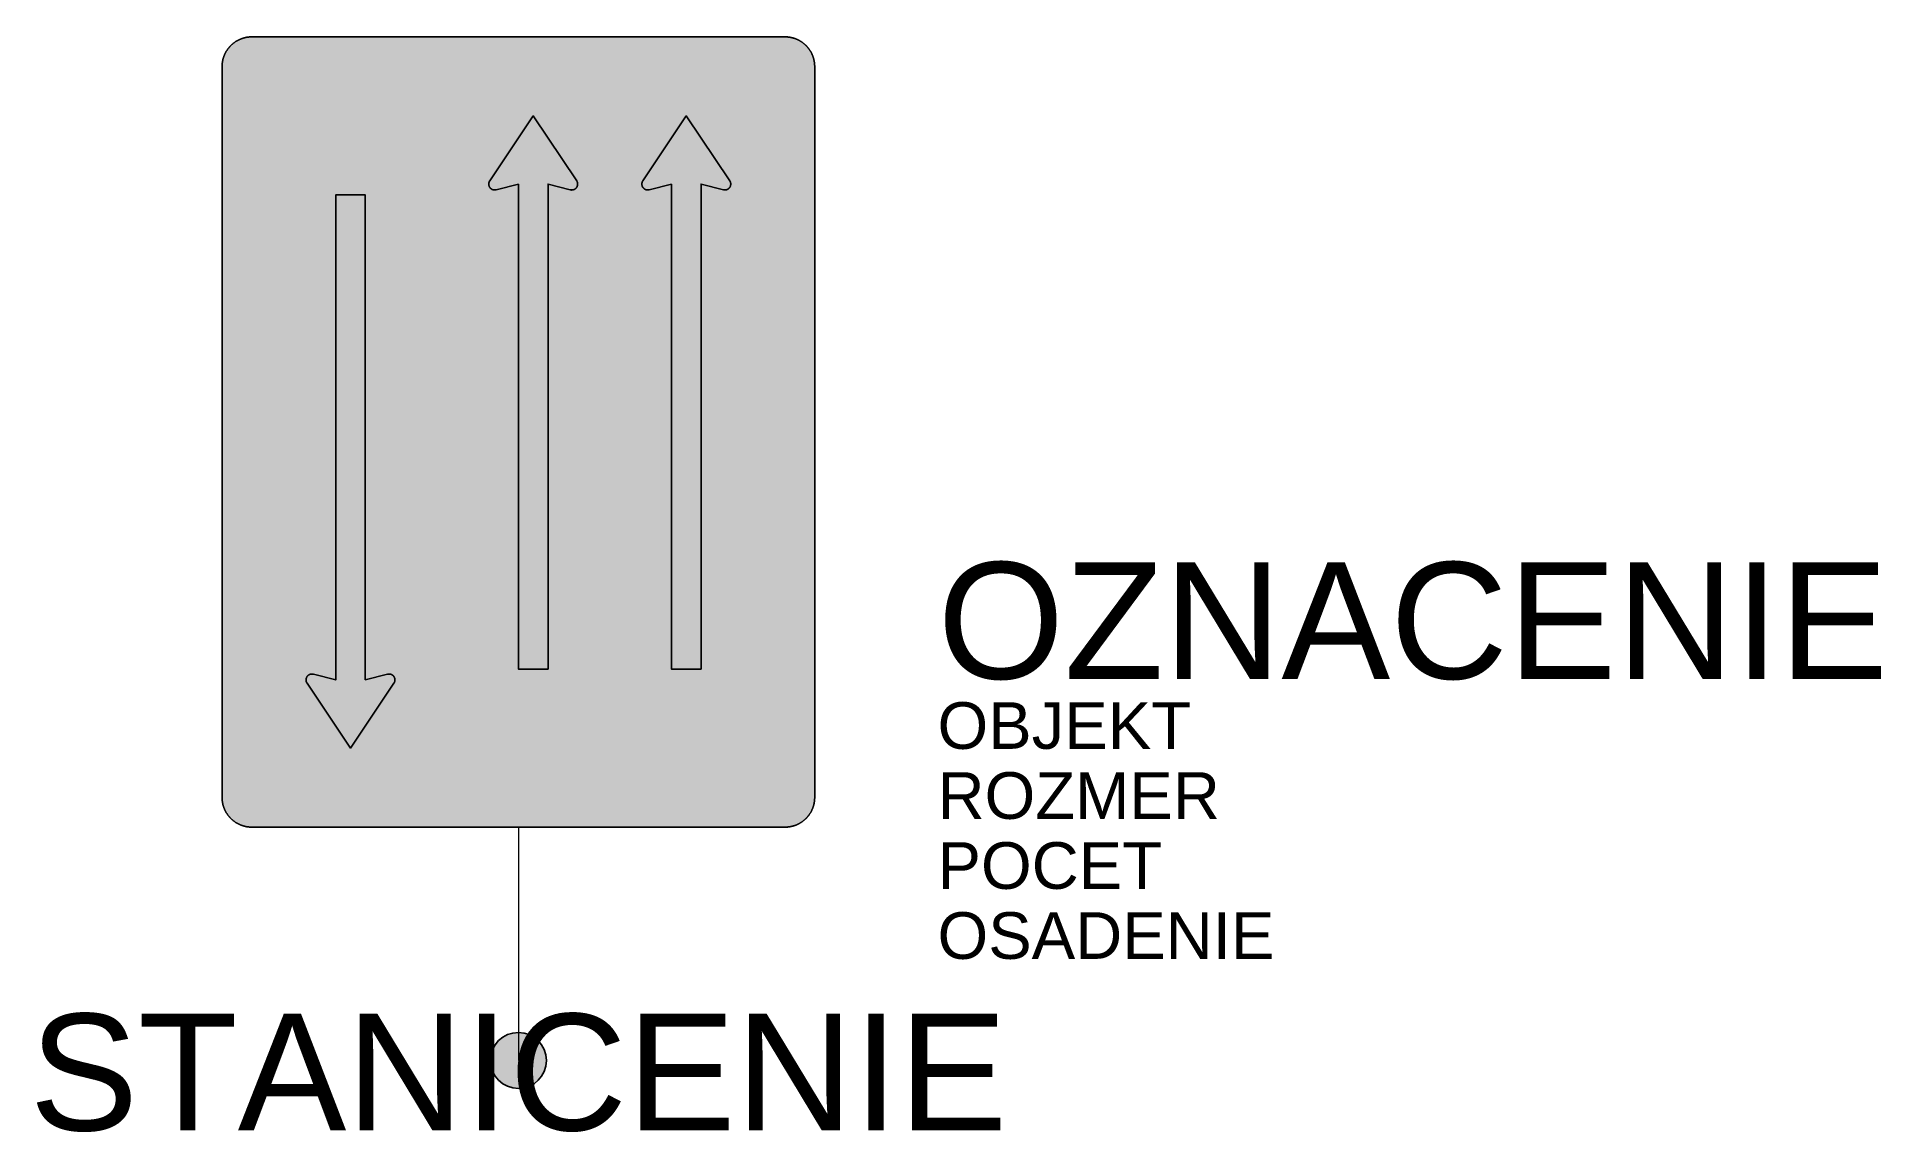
# Model space of a CAD drawing. Header units: metres. Extents: x -10.3 to 29.2, y -1.5 to 21.9.
import ezdxf
from ezdxf.enums import TextEntityAlignment as Align

# ---------------------------------------------------------------- set-up
doc = ezdxf.new("R2010")
doc.units = ezdxf.units.M
doc.layers.get('Defpoints').update_dxf_attribs({"color": 140, "lineweight": 5})
doc.styles.get("Standard").update_dxf_attribs({"font": 'arial.ttf'})

msp = doc.modelspace()

# ---------------------------------------------------------------- hatches: boundary and pattern name
at = {"true_color": 0xf1efea}
msp.add_hatch(color=7, dxfattribs=at).paths.add_polyline_path([(-5.715, 5), (-5.723, 5), (-5.731, 5), (-5.739, 5), (-5.747, 5.001), (-5.754, 5.001), (-5.762, 5.002), (-5.77, 5.002), (-5.778, 5.003), (-5.786, 5.004), (-5.793, 5.005), (-5.801, 5.006), (-5.809, 5.007), (-5.816, 5.008), (-5.824, 5.009), (-5.832, 5.011), (-5.839, 5.012), (-5.847, 5.014), (-5.855, 5.016), (-5.862, 5.017), (-5.87, 5.019), (-5.877, 5.021), (-5.885, 5.023), (-5.892, 5.025), (-5.9, 5.027), (-5.907, 5.03), (-5.914, 5.032), (-5.922, 5.035), (-5.929, 5.037), (-5.936, 5.04), (-5.944, 5.043), (-5.951, 5.045), (-5.958, 5.048), (-5.965, 5.051), (-5.972, 5.054), (-5.979, 5.058), (-5.986, 5.061), (-5.993, 5.064), (-6, 5.068), (-6.007, 5.071), (-6.014, 5.075), (-6.021, 5.078), (-6.028, 5.082), (-6.034, 5.086), (-6.041, 5.09), (-6.048, 5.094), (-6.054, 5.098), (-6.061, 5.102), (-6.067, 5.107), (-6.074, 5.111), (-6.08, 5.115), (-6.087, 5.12), (-6.093, 5.125), (-6.099, 5.129), (-6.105, 5.134), (-6.111, 5.139), (-6.117, 5.144), (-6.123, 5.149), (-6.129, 5.154), (-6.135, 5.159), (-6.141, 5.164), (-6.147, 5.17), (-6.153, 5.175), (-6.158, 5.18), (-6.164, 5.186), (-6.17, 5.192), (-6.175, 5.197), (-6.18, 5.203), (-6.186, 5.209), (-6.191, 5.215), (-6.196, 5.221), (-6.201, 5.226), (-6.206, 5.232), (-6.211, 5.239), (-6.216, 5.245), (-6.221, 5.251), (-6.225, 5.257), (-6.23, 5.263), (-6.234, 5.27), (-6.239, 5.276), (-6.243, 5.283), (-6.248, 5.289), (-6.252, 5.296), (-6.256, 5.302), (-6.26, 5.309), (-6.264, 5.316), (-6.268, 5.322), (-6.271, 5.329), (-6.275, 5.336), (-6.279, 5.343), (-6.282, 5.35), (-6.286, 5.357), (-6.289, 5.364), (-6.292, 5.371), (-6.296, 5.378), (-6.299, 5.385), (-6.302, 5.392), (-6.305, 5.399), (-6.307, 5.406), (-6.31, 5.414), (-6.313, 5.421), (-6.315, 5.428), (-6.318, 5.435), (-6.32, 5.443), (-6.323, 5.45), (-6.325, 5.458), (-6.327, 5.465), (-6.329, 5.473), (-6.331, 5.48), (-6.333, 5.488), (-6.334, 5.495), (-6.336, 5.503), (-6.338, 5.51), (-6.339, 5.518), (-6.341, 5.526), (-6.342, 5.533), (-6.343, 5.541), (-6.344, 5.549), (-6.345, 5.557), (-6.346, 5.564), (-6.347, 5.572), (-6.348, 5.58), (-6.348, 5.588), (-6.349, 5.596), (-6.349, 5.603), (-6.35, 5.611), (-6.35, 5.619), (-6.35, 5.627), (-6.35, 5.635), (-6.35, 21.298), (-6.35, 21.306), (-6.35, 21.314), (-6.35, 21.322), (-6.349, 21.33), (-6.349, 21.338), (-6.348, 21.345), (-6.348, 21.353), (-6.347, 21.361), (-6.346, 21.369), (-6.345, 21.377), (-6.344, 21.384), (-6.343, 21.392), (-6.342, 21.4), (-6.341, 21.407), (-6.339, 21.415), (-6.338, 21.423), (-6.336, 21.43), (-6.334, 21.438), (-6.333, 21.446), (-6.331, 21.453), (-6.329, 21.461), (-6.327, 21.468), (-6.325, 21.476), (-6.323, 21.483), (-6.32, 21.49), (-6.318, 21.498), (-6.315, 21.505), (-6.313, 21.512), (-6.31, 21.52), (-6.307, 21.527), (-6.305, 21.534), (-6.302, 21.541), (-6.299, 21.548), (-6.296, 21.556), (-6.292, 21.563), (-6.289, 21.57), (-6.286, 21.577), (-6.282, 21.584), (-6.279, 21.59), (-6.275, 21.597), (-6.271, 21.604), (-6.268, 21.611), (-6.264, 21.618), (-6.26, 21.624), (-6.256, 21.631), (-6.252, 21.638), (-6.248, 21.644), (-6.243, 21.651), (-6.239, 21.657), (-6.234, 21.663), (-6.23, 21.67), (-6.225, 21.676), (-6.221, 21.682), (-6.216, 21.688), (-6.211, 21.695), (-6.206, 21.701), (-6.201, 21.707), (-6.196, 21.713), (-6.191, 21.719), (-6.186, 21.724), (-6.18, 21.73), (-6.175, 21.736), (-6.17, 21.742), (-6.164, 21.747), (-6.158, 21.753), (-6.153, 21.758), (-6.147, 21.764), (-6.141, 21.769), (-6.135, 21.774), (-6.129, 21.779), (-6.123, 21.784), (-6.117, 21.789), (-6.111, 21.794), (-6.105, 21.799), (-6.099, 21.804), (-6.093, 21.809), (-6.087, 21.813), (-6.08, 21.818), (-6.074, 21.822), (-6.067, 21.827), (-6.061, 21.831), (-6.054, 21.835), (-6.048, 21.839), (-6.041, 21.843), (-6.034, 21.847), (-6.028, 21.851), (-6.021, 21.855), (-6.014, 21.858), (-6.007, 21.862), (-6, 21.866), (-5.993, 21.869), (-5.986, 21.872), (-5.979, 21.876), (-5.972, 21.879), (-5.965, 21.882), (-5.958, 21.885), (-5.951, 21.888), (-5.944, 21.891), (-5.936, 21.893), (-5.929, 21.896), (-5.922, 21.899), (-5.914, 21.901), (-5.907, 21.904), (-5.9, 21.906), (-5.892, 21.908), (-5.885, 21.91), (-5.877, 21.912), (-5.87, 21.914), (-5.862, 21.916), (-5.855, 21.918), (-5.847, 21.919), (-5.839, 21.921), (-5.832, 21.922), (-5.824, 21.924), (-5.816, 21.925), (-5.809, 21.926), (-5.801, 21.927), (-5.793, 21.928), (-5.786, 21.929), (-5.778, 21.93), (-5.77, 21.931), (-5.762, 21.932), (-5.754, 21.932), (-5.747, 21.933), (-5.739, 21.933), (-5.731, 21.933), (-5.723, 21.933), (-5.715, 21.933), (5.715, 21.933), (5.723, 21.933), (5.731, 21.933), (5.739, 21.933), (5.747, 21.933), (5.754, 21.932), (5.762, 21.932), (5.77, 21.931), (5.778, 21.93), (5.786, 21.929), (5.793, 21.928), (5.801, 21.927), (5.809, 21.926), (5.816, 21.925), (5.824, 21.924), (5.832, 21.922), (5.839, 21.921), (5.847, 21.919), (5.855, 21.918), (5.862, 21.916), (5.87, 21.914), (5.877, 21.912), (5.885, 21.91), (5.892, 21.908), (5.9, 21.906), (5.907, 21.904), (5.914, 21.901), (5.922, 21.899), (5.929, 21.896), (5.936, 21.893), (5.944, 21.891), (5.951, 21.888), (5.958, 21.885), (5.965, 21.882), (5.972, 21.879), (5.979, 21.876), (5.986, 21.872), (5.993, 21.869), (6, 21.866), (6.007, 21.862), (6.014, 21.858), (6.021, 21.855), (6.028, 21.851), (6.034, 21.847), (6.041, 21.843), (6.048, 21.839), (6.054, 21.835), (6.061, 21.831), (6.067, 21.827), (6.074, 21.822), (6.08, 21.818), (6.087, 21.813), (6.093, 21.809), (6.099, 21.804), (6.105, 21.799), (6.111, 21.794), (6.117, 21.789), (6.123, 21.784), (6.129, 21.779), (6.135, 21.774), (6.141, 21.769), (6.147, 21.764), (6.153, 21.758), (6.158, 21.753), (6.164, 21.747), (6.17, 21.742), (6.175, 21.736), (6.18, 21.73), (6.186, 21.724), (6.191, 21.719), (6.196, 21.713), (6.201, 21.707), (6.206, 21.701), (6.211, 21.695), (6.216, 21.688), (6.221, 21.682), (6.225, 21.676), (6.23, 21.67), (6.235, 21.663), (6.239, 21.657), (6.243, 21.651), (6.248, 21.644), (6.252, 21.638), (6.256, 21.631), (6.26, 21.624), (6.264, 21.618), (6.268, 21.611), (6.272, 21.604), (6.275, 21.597), (6.279, 21.59), (6.282, 21.584), (6.286, 21.577), (6.289, 21.57), (6.292, 21.563), (6.296, 21.556), (6.299, 21.548), (6.302, 21.541), (6.305, 21.534), (6.307, 21.527), (6.31, 21.52), (6.313, 21.512), (6.315, 21.505), (6.318, 21.498), (6.32, 21.49), (6.323, 21.483), (6.325, 21.476), (6.327, 21.468), (6.329, 21.461), (6.331, 21.453), (6.333, 21.446), (6.334, 21.438), (6.336, 21.43), (6.338, 21.423), (6.339, 21.415), (6.341, 21.407), (6.342, 21.4), (6.343, 21.392), (6.344, 21.384), (6.345, 21.377), (6.346, 21.369), (6.347, 21.361), (6.348, 21.353), (6.348, 21.345), (6.349, 21.338), (6.349, 21.33), (6.35, 21.322), (6.35, 21.314), (6.35, 21.306), (6.35, 21.298), (6.35, 5.635), (6.35, 5.627), (6.35, 5.619), (6.35, 5.611), (6.349, 5.603), (6.349, 5.596), (6.348, 5.588), (6.348, 5.58), (6.347, 5.572), (6.346, 5.564), (6.345, 5.557), (6.344, 5.549), (6.343, 5.541), (6.342, 5.533), (6.341, 5.526), (6.339, 5.518), (6.338, 5.51), (6.336, 5.503), (6.334, 5.495), (6.333, 5.488), (6.331, 5.48), (6.329, 5.473), (6.327, 5.465), (6.325, 5.458), (6.323, 5.45), (6.32, 5.443), (6.318, 5.435), (6.315, 5.428), (6.313, 5.421), (6.31, 5.414), (6.307, 5.406), (6.305, 5.399), (6.302, 5.392), (6.299, 5.385), (6.296, 5.378), (6.292, 5.371), (6.289, 5.364), (6.286, 5.357), (6.282, 5.35), (6.279, 5.343), (6.275, 5.336), (6.272, 5.329), (6.268, 5.322), (6.264, 5.316), (6.26, 5.309), (6.256, 5.302), (6.252, 5.296), (6.248, 5.289), (6.243, 5.283), (6.239, 5.276), (6.235, 5.27), (6.23, 5.263), (6.225, 5.257), (6.221, 5.251), (6.216, 5.245), (6.211, 5.239), (6.206, 5.232), (6.201, 5.226), (6.196, 5.221), (6.191, 5.215), (6.186, 5.209), (6.18, 5.203), (6.175, 5.197), (6.17, 5.192), (6.164, 5.186), (6.158, 5.18), (6.153, 5.175), (6.147, 5.17), (6.141, 5.164), (6.135, 5.159), (6.129, 5.154), (6.123, 5.149), (6.117, 5.144), (6.111, 5.139), (6.105, 5.134), (6.099, 5.129), (6.093, 5.125), (6.087, 5.12), (6.08, 5.115), (6.074, 5.111), (6.067, 5.107), (6.061, 5.102), (6.054, 5.098), (6.048, 5.094), (6.041, 5.09), (6.034, 5.086), (6.028, 5.082), (6.021, 5.078), (6.014, 5.075), (6.007, 5.071), (6, 5.068), (5.993, 5.064), (5.986, 5.061), (5.979, 5.058), (5.972, 5.054), (5.965, 5.051), (5.958, 5.048), (5.951, 5.045), (5.944, 5.043), (5.936, 5.04), (5.929, 5.037), (5.922, 5.035), (5.914, 5.032), (5.907, 5.03), (5.9, 5.027), (5.892, 5.025), (5.885, 5.023), (5.877, 5.021), (5.87, 5.019), (5.862, 5.017), (5.855, 5.016), (5.847, 5.014), (5.839, 5.012), (5.832, 5.011), (5.824, 5.009), (5.816, 5.008), (5.809, 5.007), (5.801, 5.006), (5.793, 5.005), (5.786, 5.004), (5.778, 5.003), (5.77, 5.002), (5.762, 5.002), (5.754, 5.001), (5.747, 5.001), (5.739, 5), (5.731, 5), (5.723, 5), (5.715, 5)])
at = {"true_color": 0x292829}
h = msp.add_hatch(color=250, dxfattribs=at)
h.paths.add_polyline_path([(-5.715, 5.159), (-5.721, 5.159), (-5.727, 5.159), (-5.733, 5.159), (-5.739, 5.159), (-5.745, 5.16), (-5.75, 5.16), (-5.756, 5.16), (-5.762, 5.161), (-5.768, 5.162), (-5.774, 5.162), (-5.779, 5.163), (-5.785, 5.164), (-5.791, 5.165), (-5.797, 5.166), (-5.803, 5.167), (-5.808, 5.168), (-5.814, 5.169), (-5.82, 5.17), (-5.825, 5.172), (-5.831, 5.173), (-5.837, 5.174), (-5.842, 5.176), (-5.848, 5.178), (-5.853, 5.179), (-5.859, 5.181), (-5.865, 5.183), (-5.87, 5.185), (-5.876, 5.187), (-5.881, 5.189), (-5.886, 5.191), (-5.892, 5.193), (-5.897, 5.195), (-5.903, 5.197), (-5.908, 5.2), (-5.913, 5.202), (-5.918, 5.204), (-5.924, 5.207), (-5.929, 5.209), (-5.934, 5.212), (-5.939, 5.215), (-5.944, 5.218), (-5.949, 5.22), (-5.954, 5.223), (-5.959, 5.226), (-5.965, 5.229), (-5.969, 5.232), (-5.974, 5.236), (-5.979, 5.239), (-5.984, 5.242), (-5.989, 5.245), (-5.994, 5.249), (-5.998, 5.252), (-6.003, 5.256), (-6.008, 5.259), (-6.012, 5.263), (-6.017, 5.267), (-6.021, 5.27), (-6.026, 5.274), (-6.03, 5.278), (-6.035, 5.282), (-6.039, 5.286), (-6.043, 5.29), (-6.048, 5.294), (-6.052, 5.298), (-6.056, 5.302), (-6.06, 5.307), (-6.064, 5.311), (-6.068, 5.315), (-6.072, 5.32), (-6.076, 5.324), (-6.08, 5.329), (-6.083, 5.333), (-6.087, 5.338), (-6.091, 5.342), (-6.094, 5.347), (-6.098, 5.352), (-6.101, 5.356), (-6.105, 5.361), (-6.108, 5.366), (-6.111, 5.371), (-6.114, 5.376), (-6.118, 5.381), (-6.121, 5.385), (-6.124, 5.39), (-6.127, 5.395), (-6.13, 5.401), (-6.132, 5.406), (-6.135, 5.411), (-6.138, 5.416), (-6.14, 5.421), (-6.143, 5.426), (-6.146, 5.431), (-6.148, 5.437), (-6.15, 5.442), (-6.153, 5.447), (-6.155, 5.453), (-6.157, 5.458), (-6.159, 5.463), (-6.161, 5.469), (-6.163, 5.474), (-6.165, 5.48), (-6.167, 5.485), (-6.169, 5.491), (-6.171, 5.496), (-6.172, 5.502), (-6.174, 5.508), (-6.175, 5.513), (-6.177, 5.519), (-6.178, 5.524), (-6.18, 5.53), (-6.181, 5.536), (-6.182, 5.542), (-6.183, 5.547), (-6.184, 5.553), (-6.185, 5.559), (-6.186, 5.565), (-6.187, 5.57), (-6.188, 5.576), (-6.188, 5.582), (-6.189, 5.588), (-6.189, 5.594), (-6.19, 5.6), (-6.19, 5.605), (-6.191, 5.611), (-6.191, 5.617), (-6.191, 5.623), (-6.191, 5.629), (-6.191, 5.635), (-6.191, 21.298), (-6.191, 21.304), (-6.191, 21.31), (-6.191, 21.316), (-6.191, 21.322), (-6.19, 21.328), (-6.19, 21.334), (-6.189, 21.339), (-6.189, 21.345), (-6.188, 21.351), (-6.188, 21.357), (-6.187, 21.363), (-6.186, 21.369), (-6.185, 21.374), (-6.184, 21.38), (-6.183, 21.386), (-6.182, 21.392), (-6.181, 21.397), (-6.18, 21.403), (-6.178, 21.409), (-6.177, 21.414), (-6.175, 21.42), (-6.174, 21.426), (-6.172, 21.431), (-6.171, 21.437), (-6.169, 21.442), (-6.167, 21.448), (-6.165, 21.453), (-6.163, 21.459), (-6.161, 21.464), (-6.159, 21.47), (-6.157, 21.475), (-6.155, 21.481), (-6.153, 21.486), (-6.15, 21.491), (-6.148, 21.497), (-6.146, 21.502), (-6.143, 21.507), (-6.14, 21.512), (-6.138, 21.517), (-6.135, 21.523), (-6.132, 21.528), (-6.13, 21.533), (-6.127, 21.538), (-6.124, 21.543), (-6.121, 21.548), (-6.118, 21.553), (-6.114, 21.558), (-6.111, 21.563), (-6.108, 21.567), (-6.105, 21.572), (-6.101, 21.577), (-6.098, 21.582), (-6.094, 21.586), (-6.091, 21.591), (-6.087, 21.596), (-6.083, 21.6), (-6.08, 21.605), (-6.076, 21.609), (-6.072, 21.614), (-6.068, 21.618), (-6.064, 21.622), (-6.06, 21.627), (-6.056, 21.631), (-6.052, 21.635), (-6.048, 21.639), (-6.043, 21.643), (-6.039, 21.647), (-6.035, 21.651), (-6.03, 21.655), (-6.026, 21.659), (-6.021, 21.663), (-6.017, 21.667), (-6.012, 21.67), (-6.008, 21.674), (-6.003, 21.678), (-5.998, 21.681), (-5.994, 21.685), (-5.989, 21.688), (-5.984, 21.691), (-5.979, 21.695), (-5.974, 21.698), (-5.969, 21.701), (-5.965, 21.704), (-5.959, 21.707), (-5.954, 21.71), (-5.949, 21.713), (-5.944, 21.716), (-5.939, 21.718), (-5.934, 21.721), (-5.929, 21.724), (-5.924, 21.726), (-5.918, 21.729), (-5.913, 21.731), (-5.908, 21.734), (-5.903, 21.736), (-5.897, 21.738), (-5.892, 21.74), (-5.886, 21.743), (-5.881, 21.745), (-5.876, 21.747), (-5.87, 21.749), (-5.865, 21.75), (-5.859, 21.752), (-5.853, 21.754), (-5.848, 21.756), (-5.842, 21.757), (-5.837, 21.759), (-5.831, 21.76), (-5.825, 21.762), (-5.82, 21.763), (-5.814, 21.764), (-5.808, 21.765), (-5.803, 21.766), (-5.797, 21.767), (-5.791, 21.768), (-5.785, 21.769), (-5.779, 21.77), (-5.774, 21.771), (-5.768, 21.772), (-5.762, 21.772), (-5.756, 21.773), (-5.75, 21.773), (-5.745, 21.774), (-5.739, 21.774), (-5.733, 21.774), (-5.727, 21.774), (-5.721, 21.775), (-5.715, 21.775), (5.715, 21.775), (5.721, 21.775), (5.727, 21.774), (5.733, 21.774), (5.739, 21.774), (5.745, 21.774), (5.75, 21.773), (5.756, 21.773), (5.762, 21.772), (5.768, 21.772), (5.774, 21.771), (5.78, 21.77), (5.785, 21.769), (5.791, 21.768), (5.797, 21.767), (5.803, 21.766), (5.808, 21.765), (5.814, 21.764), (5.82, 21.763), (5.825, 21.762), (5.831, 21.76), (5.837, 21.759), (5.842, 21.757), (5.848, 21.756), (5.853, 21.754), (5.859, 21.752), (5.865, 21.75), (5.87, 21.749), (5.876, 21.747), (5.881, 21.745), (5.886, 21.743), (5.892, 21.74), (5.897, 21.738), (5.903, 21.736), (5.908, 21.734), (5.913, 21.731), (5.918, 21.729), (5.924, 21.726), (5.929, 21.724), (5.934, 21.721), (5.939, 21.718), (5.944, 21.716), (5.95, 21.713), (5.955, 21.71), (5.96, 21.707), (5.965, 21.704), (5.969, 21.701), (5.974, 21.698), (5.979, 21.695), (5.984, 21.691), (5.989, 21.688), (5.994, 21.685), (5.998, 21.681), (6.003, 21.678), (6.008, 21.674), (6.012, 21.67), (6.017, 21.667), (6.021, 21.663), (6.026, 21.659), (6.03, 21.655), (6.035, 21.651), (6.039, 21.647), (6.043, 21.643), (6.048, 21.639), (6.052, 21.635), (6.056, 21.631), (6.06, 21.627), (6.064, 21.622), (6.068, 21.618), (6.072, 21.614), (6.076, 21.609), (6.08, 21.605), (6.083, 21.6), (6.087, 21.596), (6.091, 21.591), (6.094, 21.586), (6.098, 21.582), (6.101, 21.577), (6.105, 21.572), (6.108, 21.567), (6.111, 21.563), (6.114, 21.558), (6.118, 21.553), (6.121, 21.548), (6.124, 21.543), (6.127, 21.538), (6.13, 21.533), (6.132, 21.528), (6.135, 21.523), (6.138, 21.517), (6.141, 21.512), (6.143, 21.507), (6.146, 21.502), (6.148, 21.497), (6.15, 21.491), (6.153, 21.486), (6.155, 21.481), (6.157, 21.475), (6.159, 21.47), (6.161, 21.464), (6.163, 21.459), (6.165, 21.453), (6.167, 21.448), (6.169, 21.442), (6.171, 21.437), (6.172, 21.431), (6.174, 21.426), (6.175, 21.42), (6.177, 21.414), (6.178, 21.409), (6.18, 21.403), (6.181, 21.397), (6.182, 21.392), (6.183, 21.386), (6.184, 21.38), (6.185, 21.374), (6.186, 21.369), (6.187, 21.363), (6.188, 21.357), (6.188, 21.351), (6.189, 21.345), (6.189, 21.339), (6.19, 21.334), (6.19, 21.328), (6.191, 21.322), (6.191, 21.316), (6.191, 21.31), (6.191, 21.304), (6.191, 21.298), (6.191, 5.635), (6.191, 5.629), (6.191, 5.623), (6.191, 5.617), (6.191, 5.611), (6.19, 5.605), (6.19, 5.6), (6.189, 5.594), (6.189, 5.588), (6.188, 5.582), (6.188, 5.576), (6.187, 5.57), (6.186, 5.565), (6.185, 5.559), (6.184, 5.553), (6.183, 5.547), (6.182, 5.542), (6.181, 5.536), (6.18, 5.53), (6.178, 5.524), (6.177, 5.519), (6.175, 5.513), (6.174, 5.508), (6.172, 5.502), (6.171, 5.496), (6.169, 5.491), (6.167, 5.485), (6.165, 5.48), (6.163, 5.474), (6.161, 5.469), (6.159, 5.463), (6.157, 5.458), (6.155, 5.453), (6.153, 5.447), (6.15, 5.442), (6.148, 5.437), (6.146, 5.431), (6.143, 5.426), (6.141, 5.421), (6.138, 5.416), (6.135, 5.411), (6.132, 5.406), (6.13, 5.401), (6.127, 5.395), (6.124, 5.39), (6.121, 5.385), (6.118, 5.381), (6.114, 5.376), (6.111, 5.371), (6.108, 5.366), (6.105, 5.361), (6.101, 5.356), (6.098, 5.352), (6.094, 5.347), (6.091, 5.342), (6.087, 5.338), (6.083, 5.333), (6.08, 5.329), (6.076, 5.324), (6.072, 5.32), (6.068, 5.315), (6.064, 5.311), (6.06, 5.307), (6.056, 5.302), (6.052, 5.298), (6.048, 5.294), (6.043, 5.29), (6.039, 5.286), (6.035, 5.282), (6.03, 5.278), (6.026, 5.274), (6.021, 5.27), (6.017, 5.267), (6.012, 5.263), (6.008, 5.259), (6.003, 5.256), (5.998, 5.252), (5.994, 5.249), (5.989, 5.245), (5.984, 5.242), (5.979, 5.239), (5.974, 5.236), (5.969, 5.232), (5.965, 5.229), (5.96, 5.226), (5.955, 5.223), (5.95, 5.22), (5.944, 5.218), (5.939, 5.215), (5.934, 5.212), (5.929, 5.209), (5.924, 5.207), (5.918, 5.204), (5.913, 5.202), (5.908, 5.2), (5.903, 5.197), (5.897, 5.195), (5.892, 5.193), (5.886, 5.191), (5.881, 5.189), (5.876, 5.187), (5.87, 5.185), (5.865, 5.183), (5.859, 5.181), (5.853, 5.179), (5.848, 5.178), (5.842, 5.176), (5.837, 5.174), (5.831, 5.173), (5.825, 5.172), (5.82, 5.17), (5.814, 5.169), (5.808, 5.168), (5.803, 5.167), (5.797, 5.166), (5.791, 5.165), (5.785, 5.164), (5.78, 5.163), (5.774, 5.162), (5.768, 5.162), (5.762, 5.161), (5.756, 5.16), (5.75, 5.16), (5.745, 5.16), (5.739, 5.159), (5.733, 5.159), (5.727, 5.159), (5.721, 5.159), (5.715, 5.159)])
h.paths.add_polyline_path([(-5.715, 5.37), (-5.722, 5.37), (-5.729, 5.371), (-5.735, 5.371), (-5.742, 5.372), (-5.749, 5.373), (-5.755, 5.373), (-5.762, 5.375), (-5.768, 5.376), (-5.775, 5.377), (-5.781, 5.379), (-5.787, 5.38), (-5.794, 5.382), (-5.8, 5.384), (-5.806, 5.386), (-5.812, 5.389), (-5.818, 5.391), (-5.824, 5.394), (-5.83, 5.396), (-5.835, 5.399), (-5.841, 5.402), (-5.847, 5.405), (-5.852, 5.409), (-5.858, 5.412), (-5.863, 5.416), (-5.868, 5.419), (-5.873, 5.423), (-5.878, 5.427), (-5.883, 5.431), (-5.888, 5.435), (-5.893, 5.439), (-5.898, 5.443), (-5.902, 5.448), (-5.907, 5.452), (-5.911, 5.457), (-5.915, 5.462), (-5.919, 5.467), (-5.923, 5.472), (-5.927, 5.477), (-5.931, 5.482), (-5.934, 5.487), (-5.938, 5.492), (-5.941, 5.498), (-5.945, 5.503), (-5.948, 5.509), (-5.951, 5.514), (-5.953, 5.52), (-5.956, 5.526), (-5.959, 5.532), (-5.961, 5.538), (-5.964, 5.544), (-5.966, 5.55), (-5.968, 5.556), (-5.97, 5.563), (-5.971, 5.569), (-5.973, 5.575), (-5.974, 5.582), (-5.975, 5.588), (-5.977, 5.595), (-5.977, 5.601), (-5.978, 5.608), (-5.979, 5.615), (-5.979, 5.621), (-5.98, 5.628), (-5.98, 5.635), (-5.98, 21.298), (-5.98, 21.305), (-5.979, 21.312), (-5.979, 21.319), (-5.978, 21.325), (-5.977, 21.332), (-5.977, 21.339), (-5.975, 21.345), (-5.974, 21.352), (-5.973, 21.358), (-5.971, 21.364), (-5.97, 21.371), (-5.968, 21.377), (-5.966, 21.383), (-5.964, 21.389), (-5.961, 21.395), (-5.959, 21.401), (-5.956, 21.407), (-5.953, 21.413), (-5.951, 21.419), (-5.948, 21.424), (-5.945, 21.43), (-5.941, 21.435), (-5.938, 21.441), (-5.934, 21.446), (-5.931, 21.451), (-5.927, 21.457), (-5.923, 21.462), (-5.919, 21.467), (-5.915, 21.471), (-5.911, 21.476), (-5.907, 21.481), (-5.902, 21.485), (-5.898, 21.49), (-5.893, 21.494), (-5.888, 21.498), (-5.883, 21.502), (-5.878, 21.506), (-5.873, 21.51), (-5.868, 21.514), (-5.863, 21.518), (-5.858, 21.521), (-5.852, 21.525), (-5.847, 21.528), (-5.841, 21.531), (-5.835, 21.534), (-5.83, 21.537), (-5.824, 21.54), (-5.818, 21.542), (-5.812, 21.545), (-5.806, 21.547), (-5.8, 21.549), (-5.794, 21.551), (-5.787, 21.553), (-5.781, 21.555), (-5.775, 21.556), (-5.768, 21.557), (-5.762, 21.559), (-5.755, 21.56), (-5.749, 21.561), (-5.742, 21.562), (-5.735, 21.562), (-5.729, 21.563), (-5.722, 21.563), (-5.715, 21.563), (5.715, 21.563), (5.722, 21.563), (5.729, 21.563), (5.735, 21.562), (5.742, 21.562), (5.749, 21.561), (5.755, 21.56), (5.762, 21.559), (5.768, 21.557), (5.775, 21.556), (5.781, 21.555), (5.787, 21.553), (5.794, 21.551), (5.8, 21.549), (5.806, 21.547), (5.812, 21.545), (5.818, 21.542), (5.824, 21.54), (5.83, 21.537), (5.835, 21.534), (5.841, 21.531), (5.847, 21.528), (5.852, 21.525), (5.858, 21.521), (5.863, 21.518), (5.868, 21.514), (5.873, 21.51), (5.878, 21.506), (5.883, 21.502), (5.888, 21.498), (5.893, 21.494), (5.898, 21.49), (5.902, 21.485), (5.907, 21.481), (5.911, 21.476), (5.915, 21.471), (5.919, 21.467), (5.923, 21.462), (5.927, 21.457), (5.931, 21.451), (5.934, 21.446), (5.938, 21.441), (5.941, 21.435), (5.945, 21.43), (5.948, 21.424), (5.951, 21.419), (5.953, 21.413), (5.956, 21.407), (5.959, 21.401), (5.961, 21.395), (5.964, 21.389), (5.966, 21.383), (5.968, 21.377), (5.97, 21.371), (5.971, 21.364), (5.973, 21.358), (5.974, 21.352), (5.975, 21.345), (5.977, 21.339), (5.977, 21.332), (5.978, 21.325), (5.979, 21.319), (5.979, 21.312), (5.979, 21.305), (5.98, 21.298), (5.98, 5.635), (5.979, 5.628), (5.979, 5.621), (5.979, 5.615), (5.978, 5.608), (5.977, 5.601), (5.977, 5.595), (5.975, 5.588), (5.974, 5.582), (5.973, 5.575), (5.971, 5.569), (5.97, 5.563), (5.968, 5.556), (5.966, 5.55), (5.964, 5.544), (5.961, 5.538), (5.959, 5.532), (5.956, 5.526), (5.953, 5.52), (5.951, 5.514), (5.948, 5.509), (5.945, 5.503), (5.941, 5.498), (5.938, 5.492), (5.934, 5.487), (5.931, 5.482), (5.927, 5.477), (5.923, 5.472), (5.919, 5.467), (5.915, 5.462), (5.911, 5.457), (5.907, 5.452), (5.902, 5.448), (5.898, 5.443), (5.893, 5.439), (5.888, 5.435), (5.883, 5.431), (5.878, 5.427), (5.873, 5.423), (5.868, 5.419), (5.863, 5.416), (5.858, 5.412), (5.852, 5.409), (5.847, 5.405), (5.841, 5.402), (5.835, 5.399), (5.83, 5.396), (5.824, 5.394), (5.818, 5.391), (5.812, 5.389), (5.806, 5.386), (5.8, 5.384), (5.794, 5.382), (5.787, 5.38), (5.781, 5.379), (5.775, 5.377), (5.768, 5.376), (5.762, 5.375), (5.755, 5.373), (5.749, 5.373), (5.742, 5.372), (5.735, 5.371), (5.729, 5.371), (5.722, 5.37), (5.715, 5.37)], flags=16)
for points in [[(0, 18.78), (-0.476, 18.657), (-0.477, 18.656), (-0.477, 18.656), (-0.478, 18.656), (-0.478, 18.656), (-0.479, 18.656), (-0.479, 18.656), (-0.48, 18.656), (-0.48, 18.655), (-0.481, 18.655), (-0.481, 18.655), (-0.482, 18.655), (-0.482, 18.655), (-0.483, 18.655), (-0.483, 18.655), (-0.484, 18.655), (-0.484, 18.655), (-0.485, 18.655), (-0.485, 18.655), (-0.486, 18.654), (-0.486, 18.654), (-0.486, 18.654), (-0.487, 18.654), (-0.487, 18.654), (-0.488, 18.654), (-0.488, 18.654), (-0.489, 18.654), (-0.489, 18.654), (-0.49, 18.654), (-0.49, 18.654), (-0.491, 18.654), (-0.491, 18.654), (-0.492, 18.653), (-0.492, 18.653), (-0.493, 18.653), (-0.493, 18.653), (-0.494, 18.653), (-0.494, 18.653), (-0.495, 18.653), (-0.495, 18.653), (-0.496, 18.653), (-0.496, 18.653), (-0.497, 18.653), (-0.497, 18.653), (-0.498, 18.653), (-0.498, 18.653), (-0.499, 18.653), (-0.499, 18.653), (-0.5, 18.653), (-0.5, 18.653), (-0.501, 18.653), (-0.501, 18.653), (-0.502, 18.653), (-0.502, 18.653), (-0.503, 18.653), (-0.503, 18.653), (-0.504, 18.653), (-0.504, 18.653), (-0.505, 18.653), (-0.505, 18.653), (-0.506, 18.652), (-0.506, 18.652), (-0.507, 18.652), (-0.508, 18.652), (-0.508, 18.652), (-0.511, 18.653), (-0.515, 18.653), (-0.518, 18.653), (-0.521, 18.653), (-0.524, 18.654), (-0.527, 18.654), (-0.53, 18.654), (-0.534, 18.655), (-0.537, 18.656), (-0.54, 18.656), (-0.543, 18.657), (-0.546, 18.658), (-0.549, 18.659), (-0.552, 18.66), (-0.555, 18.661), (-0.557, 18.662), (-0.56, 18.664), (-0.563, 18.665), (-0.566, 18.666), (-0.569, 18.668), (-0.571, 18.669), (-0.574, 18.671), (-0.576, 18.672), (-0.579, 18.674), (-0.582, 18.676), (-0.584, 18.678), (-0.586, 18.68), (-0.589, 18.681), (-0.591, 18.683), (-0.593, 18.685), (-0.596, 18.687), (-0.598, 18.69), (-0.6, 18.692), (-0.602, 18.694), (-0.604, 18.696), (-0.606, 18.699), (-0.608, 18.701), (-0.61, 18.703), (-0.612, 18.706), (-0.613, 18.708), (-0.615, 18.711), (-0.617, 18.714), (-0.618, 18.716), (-0.62, 18.719), (-0.621, 18.722), (-0.623, 18.724), (-0.624, 18.727), (-0.625, 18.73), (-0.626, 18.733), (-0.627, 18.736), (-0.628, 18.739), (-0.629, 18.742), (-0.63, 18.745), (-0.631, 18.748), (-0.632, 18.751), (-0.632, 18.754), (-0.633, 18.757), (-0.634, 18.76), (-0.634, 18.763), (-0.634, 18.767), (-0.635, 18.77), (-0.635, 18.773), (-0.635, 18.776), (-0.635, 18.779), (-0.635, 18.781), (-0.635, 18.782), (-0.635, 18.783), (-0.635, 18.784), (-0.635, 18.785), (-0.635, 18.787), (-0.635, 18.788), (-0.635, 18.789), (-0.635, 18.79), (-0.634, 18.791), (-0.634, 18.792), (-0.634, 18.793), (-0.634, 18.795), (-0.634, 18.796), (-0.634, 18.797), (-0.634, 18.798), (-0.633, 18.799), (-0.633, 18.801), (-0.633, 18.802), (-0.633, 18.803), (-0.633, 18.804), (-0.632, 18.805), (-0.632, 18.806), (-0.632, 18.807), (-0.632, 18.809), (-0.631, 18.81), (-0.631, 18.811), (-0.631, 18.812), (-0.631, 18.813), (-0.63, 18.814), (-0.63, 18.815), (-0.63, 18.816), (-0.629, 18.817), (-0.629, 18.819), (-0.628, 18.82), (-0.628, 18.821), (-0.628, 18.822), (-0.627, 18.823), (-0.627, 18.824), (-0.626, 18.825), (-0.626, 18.826), (-0.626, 18.827), (-0.625, 18.828), (-0.625, 18.83), (-0.624, 18.831), (-0.624, 18.832), (-0.623, 18.833), (-0.623, 18.834), (-0.622, 18.835), (-0.622, 18.836), (-0.621, 18.837), (-0.621, 18.838), (-0.62, 18.839), (-0.62, 18.84), (-0.619, 18.841), (-0.618, 18.842), (-0.618, 18.843), (-0.617, 18.844), (-0.617, 18.845), (-0.616, 18.846), (-0.615, 18.847), (-0.615, 18.848), (-0.614, 18.849), (-0.614, 18.85), (0.318, 20.24), (1.249, 18.85), (1.249, 18.849), (1.25, 18.848), (1.25, 18.847), (1.251, 18.846), (1.252, 18.845), (1.252, 18.844), (1.253, 18.843), (1.253, 18.842), (1.254, 18.841), (1.255, 18.84), (1.255, 18.839), (1.256, 18.838), (1.256, 18.837), (1.257, 18.836), (1.257, 18.835), (1.258, 18.834), (1.258, 18.833), (1.259, 18.832), (1.259, 18.831), (1.26, 18.83), (1.26, 18.828), (1.261, 18.827), (1.261, 18.826), (1.261, 18.825), (1.262, 18.824), (1.262, 18.823), (1.263, 18.822), (1.263, 18.821), (1.263, 18.82), (1.264, 18.819), (1.264, 18.817), (1.265, 18.816), (1.265, 18.815), (1.265, 18.814), (1.265, 18.813), (1.266, 18.812), (1.266, 18.811), (1.266, 18.81), (1.267, 18.809), (1.267, 18.807), (1.267, 18.806), (1.267, 18.805), (1.268, 18.804), (1.268, 18.803), (1.268, 18.802), (1.268, 18.801), (1.268, 18.799), (1.269, 18.798), (1.269, 18.797), (1.269, 18.796), (1.269, 18.795), (1.269, 18.793), (1.269, 18.792), (1.269, 18.791), (1.27, 18.79), (1.27, 18.789), (1.27, 18.788), (1.27, 18.787), (1.27, 18.785), (1.27, 18.784), (1.27, 18.783), (1.27, 18.782), (1.27, 18.781), (1.27, 18.779), (1.27, 18.776), (1.27, 18.773), (1.27, 18.77), (1.269, 18.767), (1.269, 18.763), (1.269, 18.76), (1.268, 18.757), (1.267, 18.754), (1.267, 18.751), (1.266, 18.748), (1.265, 18.745), (1.264, 18.742), (1.263, 18.739), (1.262, 18.736), (1.261, 18.733), (1.26, 18.73), (1.259, 18.727), (1.257, 18.724), (1.256, 18.722), (1.255, 18.719), (1.253, 18.716), (1.252, 18.714), (1.25, 18.711), (1.248, 18.708), (1.247, 18.706), (1.245, 18.703), (1.243, 18.701), (1.241, 18.699), (1.239, 18.696), (1.237, 18.694), (1.235, 18.692), (1.233, 18.69), (1.231, 18.687), (1.228, 18.685), (1.226, 18.683), (1.224, 18.681), (1.221, 18.68), (1.219, 18.678), (1.216, 18.676), (1.214, 18.674), (1.211, 18.672), (1.209, 18.671), (1.206, 18.669), (1.204, 18.668), (1.201, 18.666), (1.198, 18.665), (1.195, 18.664), (1.192, 18.662), (1.19, 18.661), (1.187, 18.66), (1.184, 18.659), (1.181, 18.658), (1.178, 18.657), (1.175, 18.656), (1.172, 18.656), (1.169, 18.655), (1.165, 18.654), (1.162, 18.654), (1.159, 18.654), (1.156, 18.653), (1.153, 18.653), (1.15, 18.653), (1.146, 18.653), (1.143, 18.652), (1.143, 18.652), (1.142, 18.652), (1.142, 18.652), (1.141, 18.652), (1.14, 18.653), (1.14, 18.653), (1.139, 18.653), (1.139, 18.653), (1.138, 18.653), (1.138, 18.653), (1.137, 18.653), (1.137, 18.653), (1.136, 18.653), (1.136, 18.653), (1.135, 18.653), (1.135, 18.653), (1.135, 18.653), (1.134, 18.653), (1.134, 18.653), (1.133, 18.653), (1.132, 18.653), (1.132, 18.653), (1.131, 18.653), (1.131, 18.653), (1.13, 18.653), (1.13, 18.653), (1.129, 18.653), (1.129, 18.653), (1.128, 18.653), (1.128, 18.653), (1.127, 18.653), (1.127, 18.653), (1.127, 18.654), (1.126, 18.654), (1.126, 18.654), (1.125, 18.654), (1.125, 18.654), (1.124, 18.654), (1.124, 18.654), (1.123, 18.654), (1.123, 18.654), (1.122, 18.654), (1.122, 18.654), (1.121, 18.654), (1.121, 18.654), (1.12, 18.655), (1.12, 18.655), (1.119, 18.655), (1.119, 18.655), (1.118, 18.655), (1.118, 18.655), (1.117, 18.655), (1.117, 18.655), (1.116, 18.655), (1.116, 18.655), (1.115, 18.655), (1.115, 18.656), (1.114, 18.656), (1.114, 18.656), (1.113, 18.656), (1.113, 18.656), (1.112, 18.656), (1.112, 18.656), (1.111, 18.656), (0.635, 18.78), (0.635, 8.387), (0, 8.387)], [(3.281, 18.78), (2.805, 18.657), (2.804, 18.656), (2.804, 18.656), (2.803, 18.656), (2.803, 18.656), (2.802, 18.656), (2.802, 18.656), (2.801, 18.656), (2.801, 18.655), (2.8, 18.655), (2.8, 18.655), (2.799, 18.655), (2.799, 18.655), (2.798, 18.655), (2.798, 18.655), (2.797, 18.655), (2.797, 18.655), (2.796, 18.655), (2.796, 18.655), (2.795, 18.654), (2.795, 18.654), (2.794, 18.654), (2.794, 18.654), (2.793, 18.654), (2.793, 18.654), (2.792, 18.654), (2.792, 18.654), (2.791, 18.654), (2.791, 18.654), (2.79, 18.654), (2.79, 18.654), (2.789, 18.654), (2.789, 18.653), (2.788, 18.653), (2.788, 18.653), (2.787, 18.653), (2.787, 18.653), (2.786, 18.653), (2.786, 18.653), (2.785, 18.653), (2.785, 18.653), (2.784, 18.653), (2.784, 18.653), (2.783, 18.653), (2.783, 18.653), (2.782, 18.653), (2.782, 18.653), (2.781, 18.653), (2.781, 18.653), (2.78, 18.653), (2.78, 18.653), (2.779, 18.653), (2.779, 18.653), (2.778, 18.653), (2.778, 18.653), (2.777, 18.653), (2.777, 18.653), (2.776, 18.653), (2.776, 18.653), (2.775, 18.653), (2.775, 18.652), (2.774, 18.652), (2.774, 18.652), (2.773, 18.652), (2.773, 18.652), (2.77, 18.653), (2.766, 18.653), (2.763, 18.653), (2.76, 18.653), (2.757, 18.654), (2.754, 18.654), (2.75, 18.654), (2.747, 18.655), (2.744, 18.656), (2.741, 18.656), (2.738, 18.657), (2.735, 18.658), (2.732, 18.659), (2.729, 18.66), (2.726, 18.661), (2.723, 18.662), (2.721, 18.664), (2.718, 18.665), (2.715, 18.666), (2.712, 18.668), (2.71, 18.669), (2.707, 18.671), (2.704, 18.672), (2.702, 18.674), (2.699, 18.676), (2.697, 18.678), (2.694, 18.68), (2.692, 18.681), (2.69, 18.683), (2.687, 18.685), (2.685, 18.687), (2.683, 18.69), (2.681, 18.692), (2.679, 18.694), (2.677, 18.696), (2.675, 18.699), (2.673, 18.701), (2.671, 18.703), (2.669, 18.706), (2.667, 18.708), (2.666, 18.711), (2.664, 18.714), (2.663, 18.716), (2.661, 18.719), (2.66, 18.722), (2.658, 18.724), (2.657, 18.727), (2.656, 18.73), (2.655, 18.733), (2.654, 18.736), (2.652, 18.739), (2.652, 18.742), (2.651, 18.745), (2.65, 18.748), (2.649, 18.751), (2.648, 18.754), (2.648, 18.757), (2.647, 18.76), (2.647, 18.763), (2.646, 18.767), (2.646, 18.77), (2.646, 18.773), (2.646, 18.776), (2.646, 18.779), (2.646, 18.781), (2.646, 18.782), (2.646, 18.783), (2.646, 18.784), (2.646, 18.785), (2.646, 18.787), (2.646, 18.788), (2.646, 18.789), (2.646, 18.79), (2.646, 18.791), (2.646, 18.792), (2.647, 18.793), (2.647, 18.795), (2.647, 18.796), (2.647, 18.797), (2.647, 18.798), (2.647, 18.799), (2.648, 18.801), (2.648, 18.802), (2.648, 18.803), (2.648, 18.804), (2.648, 18.805), (2.649, 18.806), (2.649, 18.807), (2.649, 18.809), (2.649, 18.81), (2.65, 18.811), (2.65, 18.812), (2.65, 18.813), (2.651, 18.814), (2.651, 18.815), (2.651, 18.816), (2.652, 18.817), (2.652, 18.819), (2.652, 18.82), (2.653, 18.821), (2.653, 18.822), (2.654, 18.823), (2.654, 18.824), (2.654, 18.825), (2.655, 18.826), (2.655, 18.827), (2.656, 18.828), (2.656, 18.83), (2.657, 18.831), (2.657, 18.832), (2.658, 18.833), (2.658, 18.834), (2.659, 18.835), (2.659, 18.836), (2.66, 18.837), (2.66, 18.838), (2.661, 18.839), (2.661, 18.84), (2.662, 18.841), (2.662, 18.842), (2.663, 18.843), (2.664, 18.844), (2.664, 18.845), (2.665, 18.846), (2.665, 18.847), (2.666, 18.848), (2.667, 18.849), (2.667, 18.85), (3.598, 20.24), (4.529, 18.85), (4.53, 18.849), (4.531, 18.848), (4.531, 18.847), (4.532, 18.846), (4.533, 18.845), (4.533, 18.844), (4.534, 18.843), (4.534, 18.842), (4.535, 18.841), (4.535, 18.84), (4.536, 18.839), (4.537, 18.838), (4.537, 18.837), (4.538, 18.836), (4.538, 18.835), (4.539, 18.834), (4.539, 18.833), (4.54, 18.832), (4.54, 18.831), (4.541, 18.83), (4.541, 18.828), (4.541, 18.827), (4.542, 18.826), (4.542, 18.825), (4.543, 18.824), (4.543, 18.823), (4.544, 18.822), (4.544, 18.821), (4.544, 18.82), (4.545, 18.819), (4.545, 18.817), (4.545, 18.816), (4.546, 18.815), (4.546, 18.814), (4.546, 18.813), (4.547, 18.812), (4.547, 18.811), (4.547, 18.81), (4.548, 18.809), (4.548, 18.807), (4.548, 18.806), (4.548, 18.805), (4.548, 18.804), (4.549, 18.803), (4.549, 18.802), (4.549, 18.801), (4.549, 18.799), (4.549, 18.798), (4.55, 18.797), (4.55, 18.796), (4.55, 18.795), (4.55, 18.793), (4.55, 18.792), (4.55, 18.791), (4.55, 18.79), (4.55, 18.789), (4.551, 18.788), (4.551, 18.787), (4.551, 18.785), (4.551, 18.784), (4.551, 18.783), (4.551, 18.782), (4.551, 18.781), (4.551, 18.779), (4.551, 18.776), (4.551, 18.773), (4.55, 18.77), (4.55, 18.767), (4.55, 18.763), (4.549, 18.76), (4.549, 18.757), (4.548, 18.754), (4.548, 18.751), (4.547, 18.748), (4.546, 18.745), (4.545, 18.742), (4.544, 18.739), (4.543, 18.736), (4.542, 18.733), (4.541, 18.73), (4.54, 18.727), (4.538, 18.724), (4.537, 18.722), (4.535, 18.719), (4.534, 18.716), (4.532, 18.714), (4.531, 18.711), (4.529, 18.708), (4.527, 18.706), (4.526, 18.703), (4.524, 18.701), (4.522, 18.699), (4.52, 18.696), (4.518, 18.694), (4.516, 18.692), (4.514, 18.69), (4.511, 18.687), (4.509, 18.685), (4.507, 18.683), (4.505, 18.681), (4.502, 18.68), (4.5, 18.678), (4.497, 18.676), (4.495, 18.674), (4.492, 18.672), (4.49, 18.671), (4.487, 18.669), (4.484, 18.668), (4.482, 18.666), (4.479, 18.665), (4.476, 18.664), (4.473, 18.662), (4.47, 18.661), (4.467, 18.66), (4.465, 18.659), (4.462, 18.658), (4.459, 18.657), (4.456, 18.656), (4.452, 18.656), (4.449, 18.655), (4.446, 18.654), (4.443, 18.654), (4.44, 18.654), (4.437, 18.653), (4.434, 18.653), (4.43, 18.653), (4.427, 18.653), (4.424, 18.652), (4.423, 18.652), (4.423, 18.652), (4.422, 18.652), (4.422, 18.652), (4.421, 18.653), (4.421, 18.653), (4.42, 18.653), (4.42, 18.653), (4.419, 18.653), (4.419, 18.653), (4.418, 18.653), (4.418, 18.653), (4.417, 18.653), (4.417, 18.653), (4.416, 18.653), (4.416, 18.653), (4.415, 18.653), (4.415, 18.653), (4.414, 18.653), (4.414, 18.653), (4.413, 18.653), (4.413, 18.653), (4.412, 18.653), (4.412, 18.653), (4.411, 18.653), (4.411, 18.653), (4.41, 18.653), (4.41, 18.653), (4.409, 18.653), (4.409, 18.653), (4.408, 18.653), (4.408, 18.653), (4.407, 18.654), (4.407, 18.654), (4.406, 18.654), (4.406, 18.654), (4.405, 18.654), (4.405, 18.654), (4.404, 18.654), (4.404, 18.654), (4.403, 18.654), (4.403, 18.654), (4.402, 18.654), (4.402, 18.654), (4.401, 18.654), (4.401, 18.655), (4.4, 18.655), (4.4, 18.655), (4.399, 18.655), (4.399, 18.655), (4.398, 18.655), (4.398, 18.655), (4.397, 18.655), (4.397, 18.655), (4.396, 18.655), (4.396, 18.655), (4.395, 18.656), (4.395, 18.656), (4.394, 18.656), (4.394, 18.656), (4.394, 18.656), (4.393, 18.656), (4.393, 18.656), (4.392, 18.656), (3.916, 18.78), (3.916, 8.387), (3.281, 8.387)], [(-3.281, 8.154), (-2.805, 8.277), (-2.804, 8.277), (-2.804, 8.277), (-2.803, 8.277), (-2.803, 8.277), (-2.802, 8.277), (-2.802, 8.277), (-2.801, 8.278), (-2.801, 8.278), (-2.8, 8.278), (-2.8, 8.278), (-2.799, 8.278), (-2.799, 8.278), (-2.798, 8.278), (-2.798, 8.278), (-2.797, 8.278), (-2.797, 8.278), (-2.796, 8.279), (-2.796, 8.279), (-2.795, 8.279), (-2.795, 8.279), (-2.794, 8.279), (-2.794, 8.279), (-2.793, 8.279), (-2.793, 8.279), (-2.792, 8.279), (-2.792, 8.279), (-2.791, 8.279), (-2.791, 8.279), (-2.79, 8.28), (-2.79, 8.28), (-2.789, 8.28), (-2.789, 8.28), (-2.788, 8.28), (-2.788, 8.28), (-2.787, 8.28), (-2.787, 8.28), (-2.786, 8.28), (-2.786, 8.28), (-2.785, 8.28), (-2.785, 8.28), (-2.784, 8.28), (-2.784, 8.28), (-2.783, 8.28), (-2.783, 8.28), (-2.782, 8.28), (-2.782, 8.28), (-2.781, 8.28), (-2.781, 8.281), (-2.78, 8.281), (-2.78, 8.281), (-2.779, 8.281), (-2.779, 8.281), (-2.778, 8.281), (-2.778, 8.281), (-2.777, 8.281), (-2.777, 8.281), (-2.776, 8.281), (-2.776, 8.281), (-2.775, 8.281), (-2.775, 8.281), (-2.774, 8.281), (-2.774, 8.281), (-2.773, 8.281), (-2.773, 8.281), (-2.77, 8.281), (-2.766, 8.281), (-2.763, 8.28), (-2.76, 8.28), (-2.757, 8.28), (-2.754, 8.279), (-2.75, 8.279), (-2.747, 8.278), (-2.744, 8.278), (-2.741, 8.277), (-2.738, 8.276), (-2.735, 8.275), (-2.732, 8.274), (-2.729, 8.273), (-2.726, 8.272), (-2.723, 8.271), (-2.721, 8.27), (-2.718, 8.268), (-2.715, 8.267), (-2.712, 8.265), (-2.71, 8.264), (-2.707, 8.262), (-2.704, 8.261), (-2.702, 8.259), (-2.699, 8.257), (-2.697, 8.256), (-2.694, 8.254), (-2.692, 8.252), (-2.69, 8.25), (-2.687, 8.248), (-2.685, 8.246), (-2.683, 8.244), (-2.681, 8.241), (-2.679, 8.239), (-2.677, 8.237), (-2.675, 8.235), (-2.673, 8.232), (-2.671, 8.23), (-2.669, 8.227), (-2.667, 8.225), (-2.666, 8.222), (-2.664, 8.22), (-2.663, 8.217), (-2.661, 8.214), (-2.66, 8.212), (-2.658, 8.209), (-2.657, 8.206), (-2.656, 8.203), (-2.655, 8.2), (-2.654, 8.197), (-2.652, 8.195), (-2.652, 8.192), (-2.651, 8.189), (-2.65, 8.186), (-2.649, 8.182), (-2.648, 8.179), (-2.648, 8.176), (-2.647, 8.173), (-2.647, 8.17), (-2.646, 8.167), (-2.646, 8.164), (-2.646, 8.16), (-2.646, 8.157), (-2.646, 8.154), (-2.646, 8.153), (-2.646, 8.151), (-2.646, 8.15), (-2.646, 8.149), (-2.646, 8.148), (-2.646, 8.147), (-2.646, 8.146), (-2.646, 8.144), (-2.646, 8.143), (-2.646, 8.142), (-2.646, 8.141), (-2.647, 8.14), (-2.647, 8.139), (-2.647, 8.137), (-2.647, 8.136), (-2.647, 8.135), (-2.647, 8.134), (-2.648, 8.133), (-2.648, 8.132), (-2.648, 8.13), (-2.648, 8.129), (-2.648, 8.128), (-2.649, 8.127), (-2.649, 8.126), (-2.649, 8.125), (-2.649, 8.124), (-2.65, 8.122), (-2.65, 8.121), (-2.65, 8.12), (-2.651, 8.119), (-2.651, 8.118), (-2.651, 8.117), (-2.652, 8.116), (-2.652, 8.115), (-2.652, 8.114), (-2.653, 8.112), (-2.653, 8.111), (-2.654, 8.11), (-2.654, 8.109), (-2.654, 8.108), (-2.655, 8.107), (-2.655, 8.106), (-2.656, 8.105), (-2.656, 8.104), (-2.657, 8.103), (-2.657, 8.102), (-2.658, 8.1), (-2.658, 8.099), (-2.658, 8.098), (-2.659, 8.097), (-2.66, 8.096), (-2.66, 8.095), (-2.661, 8.094), (-2.661, 8.093), (-2.662, 8.092), (-2.662, 8.091), (-2.663, 8.09), (-2.664, 8.089), (-2.664, 8.088), (-2.665, 8.087), (-2.665, 8.086), (-2.666, 8.085), (-2.667, 8.084), (-2.667, 8.083), (-3.598, 6.693), (-4.529, 8.083), (-4.53, 8.084), (-4.531, 8.085), (-4.531, 8.086), (-4.532, 8.087), (-4.532, 8.088), (-4.533, 8.089), (-4.534, 8.09), (-4.534, 8.091), (-4.535, 8.092), (-4.535, 8.093), (-4.536, 8.094), (-4.537, 8.095), (-4.537, 8.096), (-4.538, 8.097), (-4.538, 8.098), (-4.539, 8.099), (-4.539, 8.1), (-4.54, 8.102), (-4.54, 8.103), (-4.541, 8.104), (-4.541, 8.105), (-4.541, 8.106), (-4.542, 8.107), (-4.542, 8.108), (-4.543, 8.109), (-4.543, 8.11), (-4.544, 8.111), (-4.544, 8.112), (-4.544, 8.114), (-4.545, 8.115), (-4.545, 8.116), (-4.545, 8.117), (-4.546, 8.118), (-4.546, 8.119), (-4.546, 8.12), (-4.547, 8.121), (-4.547, 8.122), (-4.547, 8.124), (-4.547, 8.125), (-4.548, 8.126), (-4.548, 8.127), (-4.548, 8.128), (-4.548, 8.129), (-4.549, 8.13), (-4.549, 8.132), (-4.549, 8.133), (-4.549, 8.134), (-4.549, 8.135), (-4.55, 8.136), (-4.55, 8.137), (-4.55, 8.139), (-4.55, 8.14), (-4.55, 8.141), (-4.55, 8.142), (-4.55, 8.143), (-4.55, 8.144), (-4.551, 8.146), (-4.551, 8.147), (-4.551, 8.148), (-4.551, 8.149), (-4.551, 8.15), (-4.551, 8.151), (-4.551, 8.153), (-4.551, 8.154), (-4.551, 8.157), (-4.551, 8.16), (-4.55, 8.164), (-4.55, 8.167), (-4.55, 8.17), (-4.549, 8.173), (-4.549, 8.176), (-4.548, 8.179), (-4.548, 8.182), (-4.547, 8.186), (-4.546, 8.189), (-4.545, 8.192), (-4.544, 8.195), (-4.543, 8.197), (-4.542, 8.2), (-4.541, 8.203), (-4.54, 8.206), (-4.538, 8.209), (-4.537, 8.212), (-4.536, 8.214), (-4.534, 8.217), (-4.532, 8.22), (-4.531, 8.222), (-4.529, 8.225), (-4.527, 8.227), (-4.526, 8.23), (-4.524, 8.232), (-4.522, 8.235), (-4.52, 8.237), (-4.518, 8.239), (-4.516, 8.241), (-4.514, 8.244), (-4.511, 8.246), (-4.509, 8.248), (-4.507, 8.25), (-4.505, 8.252), (-4.502, 8.254), (-4.5, 8.256), (-4.497, 8.257), (-4.495, 8.259), (-4.492, 8.261), (-4.49, 8.262), (-4.487, 8.264), (-4.484, 8.265), (-4.482, 8.267), (-4.479, 8.268), (-4.476, 8.27), (-4.473, 8.271), (-4.47, 8.272), (-4.467, 8.273), (-4.465, 8.274), (-4.462, 8.275), (-4.459, 8.276), (-4.456, 8.277), (-4.452, 8.278), (-4.449, 8.278), (-4.446, 8.279), (-4.443, 8.279), (-4.44, 8.28), (-4.437, 8.28), (-4.434, 8.28), (-4.43, 8.281), (-4.427, 8.281), (-4.424, 8.281), (-4.423, 8.281), (-4.423, 8.281), (-4.422, 8.281), (-4.422, 8.281), (-4.421, 8.281), (-4.421, 8.281), (-4.42, 8.281), (-4.42, 8.281), (-4.419, 8.281), (-4.419, 8.281), (-4.418, 8.281), (-4.418, 8.281), (-4.417, 8.281), (-4.417, 8.281), (-4.416, 8.281), (-4.416, 8.281), (-4.415, 8.28), (-4.415, 8.28), (-4.414, 8.28), (-4.414, 8.28), (-4.413, 8.28), (-4.413, 8.28), (-4.412, 8.28), (-4.412, 8.28), (-4.411, 8.28), (-4.411, 8.28), (-4.41, 8.28), (-4.41, 8.28), (-4.409, 8.28), (-4.409, 8.28), (-4.408, 8.28), (-4.408, 8.28), (-4.407, 8.28), (-4.407, 8.28), (-4.406, 8.28), (-4.406, 8.279), (-4.405, 8.279), (-4.405, 8.279), (-4.404, 8.279), (-4.404, 8.279), (-4.403, 8.279), (-4.403, 8.279), (-4.402, 8.279), (-4.402, 8.279), (-4.401, 8.279), (-4.401, 8.279), (-4.4, 8.279), (-4.4, 8.278), (-4.399, 8.278), (-4.399, 8.278), (-4.398, 8.278), (-4.398, 8.278), (-4.397, 8.278), (-4.397, 8.278), (-4.396, 8.278), (-4.396, 8.278), (-4.395, 8.278), (-4.395, 8.277), (-4.394, 8.277), (-4.394, 8.277), (-4.394, 8.277), (-4.393, 8.277), (-4.393, 8.277), (-4.392, 8.277), (-3.916, 8.154), (-3.916, 18.547), (-3.281, 18.547)]]:
    msp.add_hatch(color=250, dxfattribs=at).paths.add_polyline_path(points)
h = msp.add_hatch(color=0)
h.dxf.hatch_style = 1
h.paths.add_polyline_path([(0.6, 0, 1), (-0.6, 0, 1)])

# ---------------------------------------------------------------- linework, layer by layer
at = {"lineweight": 9}
msp.add_line((0, 5), (0, 2.5), dxfattribs=at)
at = {"color": 0, "lineweight": 9}
msp.add_line((0, 2.5), (0, 0), dxfattribs=at)
at = {"color": 7, "true_color": 0xf1efea}
msp.add_lwpolyline([(-5.715, 5), (-5.723, 5), (-5.731, 5), (-5.739, 5), (-5.747, 5.001), (-5.754, 5.001), (-5.762, 5.002), (-5.77, 5.002), (-5.778, 5.003), (-5.786, 5.004), (-5.793, 5.005), (-5.801, 5.006), (-5.809, 5.007), (-5.816, 5.008), (-5.824, 5.009), (-5.832, 5.011), (-5.839, 5.012), (-5.847, 5.014), (-5.855, 5.016), (-5.862, 5.017), (-5.87, 5.019), (-5.877, 5.021), (-5.885, 5.023), (-5.892, 5.025), (-5.9, 5.027), (-5.907, 5.03), (-5.914, 5.032), (-5.922, 5.035), (-5.929, 5.037), (-5.936, 5.04), (-5.944, 5.043), (-5.951, 5.045), (-5.958, 5.048), (-5.965, 5.051), (-5.972, 5.054), (-5.979, 5.058), (-5.986, 5.061), (-5.993, 5.064), (-6, 5.068), (-6.007, 5.071), (-6.014, 5.075), (-6.021, 5.078), (-6.028, 5.082), (-6.034, 5.086), (-6.041, 5.09), (-6.048, 5.094), (-6.054, 5.098), (-6.061, 5.102), (-6.067, 5.107), (-6.074, 5.111), (-6.08, 5.115), (-6.087, 5.12), (-6.093, 5.125), (-6.099, 5.129), (-6.105, 5.134), (-6.111, 5.139), (-6.117, 5.144), (-6.123, 5.149), (-6.129, 5.154), (-6.135, 5.159), (-6.141, 5.164), (-6.147, 5.17), (-6.153, 5.175), (-6.158, 5.18), (-6.164, 5.186), (-6.17, 5.192), (-6.175, 5.197), (-6.18, 5.203), (-6.186, 5.209), (-6.191, 5.215), (-6.196, 5.221), (-6.201, 5.226), (-6.206, 5.232), (-6.211, 5.239), (-6.216, 5.245), (-6.221, 5.251), (-6.225, 5.257), (-6.23, 5.263), (-6.234, 5.27), (-6.239, 5.276), (-6.243, 5.283), (-6.248, 5.289), (-6.252, 5.296), (-6.256, 5.302), (-6.26, 5.309), (-6.264, 5.316), (-6.268, 5.322), (-6.271, 5.329), (-6.275, 5.336), (-6.279, 5.343), (-6.282, 5.35), (-6.286, 5.357), (-6.289, 5.364), (-6.292, 5.371), (-6.296, 5.378), (-6.299, 5.385), (-6.302, 5.392), (-6.305, 5.399), (-6.307, 5.406), (-6.31, 5.414), (-6.313, 5.421), (-6.315, 5.428), (-6.318, 5.435), (-6.32, 5.443), (-6.323, 5.45), (-6.325, 5.458), (-6.327, 5.465), (-6.329, 5.473), (-6.331, 5.48), (-6.333, 5.488), (-6.334, 5.495), (-6.336, 5.503), (-6.338, 5.51), (-6.339, 5.518), (-6.341, 5.526), (-6.342, 5.533), (-6.343, 5.541), (-6.344, 5.549), (-6.345, 5.557), (-6.346, 5.564), (-6.347, 5.572), (-6.348, 5.58), (-6.348, 5.588), (-6.349, 5.596), (-6.349, 5.603), (-6.35, 5.611), (-6.35, 5.619), (-6.35, 5.627), (-6.35, 5.635), (-6.35, 21.298), (-6.35, 21.306), (-6.35, 21.314), (-6.35, 21.322), (-6.349, 21.33), (-6.349, 21.338), (-6.348, 21.345), (-6.348, 21.353), (-6.347, 21.361), (-6.346, 21.369), (-6.345, 21.377), (-6.344, 21.384), (-6.343, 21.392), (-6.342, 21.4), (-6.341, 21.407), (-6.339, 21.415), (-6.338, 21.423), (-6.336, 21.43), (-6.334, 21.438), (-6.333, 21.446), (-6.331, 21.453), (-6.329, 21.461), (-6.327, 21.468), (-6.325, 21.476), (-6.323, 21.483), (-6.32, 21.49), (-6.318, 21.498), (-6.315, 21.505), (-6.313, 21.512), (-6.31, 21.52), (-6.307, 21.527), (-6.305, 21.534), (-6.302, 21.541), (-6.299, 21.548), (-6.296, 21.556), (-6.292, 21.563), (-6.289, 21.57), (-6.286, 21.577), (-6.282, 21.584), (-6.279, 21.59), (-6.275, 21.597), (-6.271, 21.604), (-6.268, 21.611), (-6.264, 21.618), (-6.26, 21.624), (-6.256, 21.631), (-6.252, 21.638), (-6.248, 21.644), (-6.243, 21.651), (-6.239, 21.657), (-6.234, 21.663), (-6.23, 21.67), (-6.225, 21.676), (-6.221, 21.682), (-6.216, 21.688), (-6.211, 21.695), (-6.206, 21.701), (-6.201, 21.707), (-6.196, 21.713), (-6.191, 21.719), (-6.186, 21.724), (-6.18, 21.73), (-6.175, 21.736), (-6.17, 21.742), (-6.164, 21.747), (-6.158, 21.753), (-6.153, 21.758), (-6.147, 21.764), (-6.141, 21.769), (-6.135, 21.774), (-6.129, 21.779), (-6.123, 21.784), (-6.117, 21.789), (-6.111, 21.794), (-6.105, 21.799), (-6.099, 21.804), (-6.093, 21.809), (-6.087, 21.813), (-6.08, 21.818), (-6.074, 21.822), (-6.067, 21.827), (-6.061, 21.831), (-6.054, 21.835), (-6.048, 21.839), (-6.041, 21.843), (-6.034, 21.847), (-6.028, 21.851), (-6.021, 21.855), (-6.014, 21.858), (-6.007, 21.862), (-6, 21.866), (-5.993, 21.869), (-5.986, 21.872), (-5.979, 21.876), (-5.972, 21.879), (-5.965, 21.882), (-5.958, 21.885), (-5.951, 21.888), (-5.944, 21.891), (-5.936, 21.893), (-5.929, 21.896), (-5.922, 21.899), (-5.914, 21.901), (-5.907, 21.904), (-5.9, 21.906), (-5.892, 21.908), (-5.885, 21.91), (-5.877, 21.912), (-5.87, 21.914), (-5.862, 21.916), (-5.855, 21.918), (-5.847, 21.919), (-5.839, 21.921), (-5.832, 21.922), (-5.824, 21.924), (-5.816, 21.925), (-5.809, 21.926), (-5.801, 21.927), (-5.793, 21.928), (-5.786, 21.929), (-5.778, 21.93), (-5.77, 21.931), (-5.762, 21.932), (-5.754, 21.932), (-5.747, 21.933), (-5.739, 21.933), (-5.731, 21.933), (-5.723, 21.933), (-5.715, 21.933), (5.715, 21.933), (5.723, 21.933), (5.731, 21.933), (5.739, 21.933), (5.747, 21.933), (5.754, 21.932), (5.762, 21.932), (5.77, 21.931), (5.778, 21.93), (5.786, 21.929), (5.793, 21.928), (5.801, 21.927), (5.809, 21.926), (5.816, 21.925), (5.824, 21.924), (5.832, 21.922), (5.839, 21.921), (5.847, 21.919), (5.855, 21.918), (5.862, 21.916), (5.87, 21.914), (5.877, 21.912), (5.885, 21.91), (5.892, 21.908), (5.9, 21.906), (5.907, 21.904), (5.914, 21.901), (5.922, 21.899), (5.929, 21.896), (5.936, 21.893), (5.944, 21.891), (5.951, 21.888), (5.958, 21.885), (5.965, 21.882), (5.972, 21.879), (5.979, 21.876), (5.986, 21.872), (5.993, 21.869), (6, 21.866), (6.007, 21.862), (6.014, 21.858), (6.021, 21.855), (6.028, 21.851), (6.034, 21.847), (6.041, 21.843), (6.048, 21.839), (6.054, 21.835), (6.061, 21.831), (6.067, 21.827), (6.074, 21.822), (6.08, 21.818), (6.087, 21.813), (6.093, 21.809), (6.099, 21.804), (6.105, 21.799), (6.111, 21.794), (6.117, 21.789), (6.123, 21.784), (6.129, 21.779), (6.135, 21.774), (6.141, 21.769), (6.147, 21.764), (6.153, 21.758), (6.158, 21.753), (6.164, 21.747), (6.17, 21.742), (6.175, 21.736), (6.18, 21.73), (6.186, 21.724), (6.191, 21.719), (6.196, 21.713), (6.201, 21.707), (6.206, 21.701), (6.211, 21.695), (6.216, 21.688), (6.221, 21.682), (6.225, 21.676), (6.23, 21.67), (6.235, 21.663), (6.239, 21.657), (6.243, 21.651), (6.248, 21.644), (6.252, 21.638), (6.256, 21.631), (6.26, 21.624), (6.264, 21.618), (6.268, 21.611), (6.272, 21.604), (6.275, 21.597), (6.279, 21.59), (6.282, 21.584), (6.286, 21.577), (6.289, 21.57), (6.292, 21.563), (6.296, 21.556), (6.299, 21.548), (6.302, 21.541), (6.305, 21.534), (6.307, 21.527), (6.31, 21.52), (6.313, 21.512), (6.315, 21.505), (6.318, 21.498), (6.32, 21.49), (6.323, 21.483), (6.325, 21.476), (6.327, 21.468), (6.329, 21.461), (6.331, 21.453), (6.333, 21.446), (6.334, 21.438), (6.336, 21.43), (6.338, 21.423), (6.339, 21.415), (6.341, 21.407), (6.342, 21.4), (6.343, 21.392), (6.344, 21.384), (6.345, 21.377), (6.346, 21.369), (6.347, 21.361), (6.348, 21.353), (6.348, 21.345), (6.349, 21.338), (6.349, 21.33), (6.35, 21.322), (6.35, 21.314), (6.35, 21.306), (6.35, 21.298), (6.35, 5.635), (6.35, 5.627), (6.35, 5.619), (6.35, 5.611), (6.349, 5.603), (6.349, 5.596), (6.348, 5.588), (6.348, 5.58), (6.347, 5.572), (6.346, 5.564), (6.345, 5.557), (6.344, 5.549), (6.343, 5.541), (6.342, 5.533), (6.341, 5.526), (6.339, 5.518), (6.338, 5.51), (6.336, 5.503), (6.334, 5.495), (6.333, 5.488), (6.331, 5.48), (6.329, 5.473), (6.327, 5.465), (6.325, 5.458), (6.323, 5.45), (6.32, 5.443), (6.318, 5.435), (6.315, 5.428), (6.313, 5.421), (6.31, 5.414), (6.307, 5.406), (6.305, 5.399), (6.302, 5.392), (6.299, 5.385), (6.296, 5.378), (6.292, 5.371), (6.289, 5.364), (6.286, 5.357), (6.282, 5.35), (6.279, 5.343), (6.275, 5.336), (6.272, 5.329), (6.268, 5.322), (6.264, 5.316), (6.26, 5.309), (6.256, 5.302), (6.252, 5.296), (6.248, 5.289), (6.243, 5.283), (6.239, 5.276), (6.235, 5.27), (6.23, 5.263), (6.225, 5.257), (6.221, 5.251), (6.216, 5.245), (6.211, 5.239), (6.206, 5.232), (6.201, 5.226), (6.196, 5.221), (6.191, 5.215), (6.186, 5.209), (6.18, 5.203), (6.175, 5.197), (6.17, 5.192), (6.164, 5.186), (6.158, 5.18), (6.153, 5.175), (6.147, 5.17), (6.141, 5.164), (6.135, 5.159), (6.129, 5.154), (6.123, 5.149), (6.117, 5.144), (6.111, 5.139), (6.105, 5.134), (6.099, 5.129), (6.093, 5.125), (6.087, 5.12), (6.08, 5.115), (6.074, 5.111), (6.067, 5.107), (6.061, 5.102), (6.054, 5.098), (6.048, 5.094), (6.041, 5.09), (6.034, 5.086), (6.028, 5.082), (6.021, 5.078), (6.014, 5.075), (6.007, 5.071), (6, 5.068), (5.993, 5.064), (5.986, 5.061), (5.979, 5.058), (5.972, 5.054), (5.965, 5.051), (5.958, 5.048), (5.951, 5.045), (5.944, 5.043), (5.936, 5.04), (5.929, 5.037), (5.922, 5.035), (5.914, 5.032), (5.907, 5.03), (5.9, 5.027), (5.892, 5.025), (5.885, 5.023), (5.877, 5.021), (5.87, 5.019), (5.862, 5.017), (5.855, 5.016), (5.847, 5.014), (5.839, 5.012), (5.832, 5.011), (5.824, 5.009), (5.816, 5.008), (5.809, 5.007), (5.801, 5.006), (5.793, 5.005), (5.786, 5.004), (5.778, 5.003), (5.77, 5.002), (5.762, 5.002), (5.754, 5.001), (5.747, 5.001), (5.739, 5), (5.731, 5), (5.723, 5), (5.715, 5), (-5.715, 5)], dxfattribs=at)
at = {"color": 250, "true_color": 0x292829}
for points in [[(0, 18.78), (-0.476, 18.657), (-0.477, 18.656), (-0.477, 18.656), (-0.478, 18.656), (-0.478, 18.656), (-0.479, 18.656), (-0.479, 18.656), (-0.48, 18.656), (-0.48, 18.655), (-0.481, 18.655), (-0.481, 18.655), (-0.482, 18.655), (-0.482, 18.655), (-0.483, 18.655), (-0.483, 18.655), (-0.484, 18.655), (-0.484, 18.655), (-0.485, 18.655), (-0.485, 18.655), (-0.486, 18.654), (-0.486, 18.654), (-0.486, 18.654), (-0.487, 18.654), (-0.487, 18.654), (-0.488, 18.654), (-0.488, 18.654), (-0.489, 18.654), (-0.489, 18.654), (-0.49, 18.654), (-0.49, 18.654), (-0.491, 18.654), (-0.491, 18.654), (-0.492, 18.653), (-0.492, 18.653), (-0.493, 18.653), (-0.493, 18.653), (-0.494, 18.653), (-0.494, 18.653), (-0.495, 18.653), (-0.495, 18.653), (-0.496, 18.653), (-0.496, 18.653), (-0.497, 18.653), (-0.497, 18.653), (-0.498, 18.653), (-0.498, 18.653), (-0.499, 18.653), (-0.499, 18.653), (-0.5, 18.653), (-0.5, 18.653), (-0.501, 18.653), (-0.501, 18.653), (-0.502, 18.653), (-0.502, 18.653), (-0.503, 18.653), (-0.503, 18.653), (-0.504, 18.653), (-0.504, 18.653), (-0.505, 18.653), (-0.505, 18.653), (-0.506, 18.652), (-0.506, 18.652), (-0.507, 18.652), (-0.508, 18.652), (-0.508, 18.652), (-0.511, 18.653), (-0.515, 18.653), (-0.518, 18.653), (-0.521, 18.653), (-0.524, 18.654), (-0.527, 18.654), (-0.53, 18.654), (-0.534, 18.655), (-0.537, 18.656), (-0.54, 18.656), (-0.543, 18.657), (-0.546, 18.658), (-0.549, 18.659), (-0.552, 18.66), (-0.555, 18.661), (-0.557, 18.662), (-0.56, 18.664), (-0.563, 18.665), (-0.566, 18.666), (-0.569, 18.668), (-0.571, 18.669), (-0.574, 18.671), (-0.576, 18.672), (-0.579, 18.674), (-0.582, 18.676), (-0.584, 18.678), (-0.586, 18.68), (-0.589, 18.681), (-0.591, 18.683), (-0.593, 18.685), (-0.596, 18.687), (-0.598, 18.69), (-0.6, 18.692), (-0.602, 18.694), (-0.604, 18.696), (-0.606, 18.699), (-0.608, 18.701), (-0.61, 18.703), (-0.612, 18.706), (-0.613, 18.708), (-0.615, 18.711), (-0.617, 18.714), (-0.618, 18.716), (-0.62, 18.719), (-0.621, 18.722), (-0.623, 18.724), (-0.624, 18.727), (-0.625, 18.73), (-0.626, 18.733), (-0.627, 18.736), (-0.628, 18.739), (-0.629, 18.742), (-0.63, 18.745), (-0.631, 18.748), (-0.632, 18.751), (-0.632, 18.754), (-0.633, 18.757), (-0.634, 18.76), (-0.634, 18.763), (-0.634, 18.767), (-0.635, 18.77), (-0.635, 18.773), (-0.635, 18.776), (-0.635, 18.779), (-0.635, 18.781), (-0.635, 18.782), (-0.635, 18.783), (-0.635, 18.784), (-0.635, 18.785), (-0.635, 18.787), (-0.635, 18.788), (-0.635, 18.789), (-0.635, 18.79), (-0.634, 18.791), (-0.634, 18.792), (-0.634, 18.793), (-0.634, 18.795), (-0.634, 18.796), (-0.634, 18.797), (-0.634, 18.798), (-0.633, 18.799), (-0.633, 18.801), (-0.633, 18.802), (-0.633, 18.803), (-0.633, 18.804), (-0.632, 18.805), (-0.632, 18.806), (-0.632, 18.807), (-0.632, 18.809), (-0.631, 18.81), (-0.631, 18.811), (-0.631, 18.812), (-0.631, 18.813), (-0.63, 18.814), (-0.63, 18.815), (-0.63, 18.816), (-0.629, 18.817), (-0.629, 18.819), (-0.628, 18.82), (-0.628, 18.821), (-0.628, 18.822), (-0.627, 18.823), (-0.627, 18.824), (-0.626, 18.825), (-0.626, 18.826), (-0.626, 18.827), (-0.625, 18.828), (-0.625, 18.83), (-0.624, 18.831), (-0.624, 18.832), (-0.623, 18.833), (-0.623, 18.834), (-0.622, 18.835), (-0.622, 18.836), (-0.621, 18.837), (-0.621, 18.838), (-0.62, 18.839), (-0.62, 18.84), (-0.619, 18.841), (-0.618, 18.842), (-0.618, 18.843), (-0.617, 18.844), (-0.617, 18.845), (-0.616, 18.846), (-0.615, 18.847), (-0.615, 18.848), (-0.614, 18.849), (-0.614, 18.85), (0.318, 20.24), (1.249, 18.85), (1.249, 18.849), (1.25, 18.848), (1.25, 18.847), (1.251, 18.846), (1.252, 18.845), (1.252, 18.844), (1.253, 18.843), (1.253, 18.842), (1.254, 18.841), (1.255, 18.84), (1.255, 18.839), (1.256, 18.838), (1.256, 18.837), (1.257, 18.836), (1.257, 18.835), (1.258, 18.834), (1.258, 18.833), (1.259, 18.832), (1.259, 18.831), (1.26, 18.83), (1.26, 18.828), (1.261, 18.827), (1.261, 18.826), (1.261, 18.825), (1.262, 18.824), (1.262, 18.823), (1.263, 18.822), (1.263, 18.821), (1.263, 18.82), (1.264, 18.819), (1.264, 18.817), (1.265, 18.816), (1.265, 18.815), (1.265, 18.814), (1.265, 18.813), (1.266, 18.812), (1.266, 18.811), (1.266, 18.81), (1.267, 18.809), (1.267, 18.807), (1.267, 18.806), (1.267, 18.805), (1.268, 18.804), (1.268, 18.803), (1.268, 18.802), (1.268, 18.801), (1.268, 18.799), (1.269, 18.798), (1.269, 18.797), (1.269, 18.796), (1.269, 18.795), (1.269, 18.793), (1.269, 18.792), (1.269, 18.791), (1.27, 18.79), (1.27, 18.789), (1.27, 18.788), (1.27, 18.787), (1.27, 18.785), (1.27, 18.784), (1.27, 18.783), (1.27, 18.782), (1.27, 18.781), (1.27, 18.779), (1.27, 18.776), (1.27, 18.773), (1.27, 18.77), (1.269, 18.767), (1.269, 18.763), (1.269, 18.76), (1.268, 18.757), (1.267, 18.754), (1.267, 18.751), (1.266, 18.748), (1.265, 18.745), (1.264, 18.742), (1.263, 18.739), (1.262, 18.736), (1.261, 18.733), (1.26, 18.73), (1.259, 18.727), (1.257, 18.724), (1.256, 18.722), (1.255, 18.719), (1.253, 18.716), (1.252, 18.714), (1.25, 18.711), (1.248, 18.708), (1.247, 18.706), (1.245, 18.703), (1.243, 18.701), (1.241, 18.699), (1.239, 18.696), (1.237, 18.694), (1.235, 18.692), (1.233, 18.69), (1.231, 18.687), (1.228, 18.685), (1.226, 18.683), (1.224, 18.681), (1.221, 18.68), (1.219, 18.678), (1.216, 18.676), (1.214, 18.674), (1.211, 18.672), (1.209, 18.671), (1.206, 18.669), (1.204, 18.668), (1.201, 18.666), (1.198, 18.665), (1.195, 18.664), (1.192, 18.662), (1.19, 18.661), (1.187, 18.66), (1.184, 18.659), (1.181, 18.658), (1.178, 18.657), (1.175, 18.656), (1.172, 18.656), (1.169, 18.655), (1.165, 18.654), (1.162, 18.654), (1.159, 18.654), (1.156, 18.653), (1.153, 18.653), (1.15, 18.653), (1.146, 18.653), (1.143, 18.652), (1.143, 18.652), (1.142, 18.652), (1.142, 18.652), (1.141, 18.652), (1.14, 18.653), (1.14, 18.653), (1.139, 18.653), (1.139, 18.653), (1.138, 18.653), (1.138, 18.653), (1.137, 18.653), (1.137, 18.653), (1.136, 18.653), (1.136, 18.653), (1.135, 18.653), (1.135, 18.653), (1.135, 18.653), (1.134, 18.653), (1.134, 18.653), (1.133, 18.653), (1.132, 18.653), (1.132, 18.653), (1.131, 18.653), (1.131, 18.653), (1.13, 18.653), (1.13, 18.653), (1.129, 18.653), (1.129, 18.653), (1.128, 18.653), (1.128, 18.653), (1.127, 18.653), (1.127, 18.653), (1.127, 18.654), (1.126, 18.654), (1.126, 18.654), (1.125, 18.654), (1.125, 18.654), (1.124, 18.654), (1.124, 18.654), (1.123, 18.654), (1.123, 18.654), (1.122, 18.654), (1.122, 18.654), (1.121, 18.654), (1.121, 18.654), (1.12, 18.655), (1.12, 18.655), (1.119, 18.655), (1.119, 18.655), (1.118, 18.655), (1.118, 18.655), (1.117, 18.655), (1.117, 18.655), (1.116, 18.655), (1.116, 18.655), (1.115, 18.655), (1.115, 18.656), (1.114, 18.656), (1.114, 18.656), (1.113, 18.656), (1.113, 18.656), (1.112, 18.656), (1.112, 18.656), (1.111, 18.656), (0.635, 18.78), (0.635, 8.387), (0, 8.387), (0, 18.78)], [(3.281, 18.78), (2.805, 18.657), (2.804, 18.656), (2.804, 18.656), (2.803, 18.656), (2.803, 18.656), (2.802, 18.656), (2.802, 18.656), (2.801, 18.656), (2.801, 18.655), (2.8, 18.655), (2.8, 18.655), (2.799, 18.655), (2.799, 18.655), (2.798, 18.655), (2.798, 18.655), (2.797, 18.655), (2.797, 18.655), (2.796, 18.655), (2.796, 18.655), (2.795, 18.654), (2.795, 18.654), (2.794, 18.654), (2.794, 18.654), (2.793, 18.654), (2.793, 18.654), (2.792, 18.654), (2.792, 18.654), (2.791, 18.654), (2.791, 18.654), (2.79, 18.654), (2.79, 18.654), (2.789, 18.654), (2.789, 18.653), (2.788, 18.653), (2.788, 18.653), (2.787, 18.653), (2.787, 18.653), (2.786, 18.653), (2.786, 18.653), (2.785, 18.653), (2.785, 18.653), (2.784, 18.653), (2.784, 18.653), (2.783, 18.653), (2.783, 18.653), (2.782, 18.653), (2.782, 18.653), (2.781, 18.653), (2.781, 18.653), (2.78, 18.653), (2.78, 18.653), (2.779, 18.653), (2.779, 18.653), (2.778, 18.653), (2.778, 18.653), (2.777, 18.653), (2.777, 18.653), (2.776, 18.653), (2.776, 18.653), (2.775, 18.653), (2.775, 18.652), (2.774, 18.652), (2.774, 18.652), (2.773, 18.652), (2.773, 18.652), (2.77, 18.653), (2.766, 18.653), (2.763, 18.653), (2.76, 18.653), (2.757, 18.654), (2.754, 18.654), (2.75, 18.654), (2.747, 18.655), (2.744, 18.656), (2.741, 18.656), (2.738, 18.657), (2.735, 18.658), (2.732, 18.659), (2.729, 18.66), (2.726, 18.661), (2.723, 18.662), (2.721, 18.664), (2.718, 18.665), (2.715, 18.666), (2.712, 18.668), (2.71, 18.669), (2.707, 18.671), (2.704, 18.672), (2.702, 18.674), (2.699, 18.676), (2.697, 18.678), (2.694, 18.68), (2.692, 18.681), (2.69, 18.683), (2.687, 18.685), (2.685, 18.687), (2.683, 18.69), (2.681, 18.692), (2.679, 18.694), (2.677, 18.696), (2.675, 18.699), (2.673, 18.701), (2.671, 18.703), (2.669, 18.706), (2.667, 18.708), (2.666, 18.711), (2.664, 18.714), (2.663, 18.716), (2.661, 18.719), (2.66, 18.722), (2.658, 18.724), (2.657, 18.727), (2.656, 18.73), (2.655, 18.733), (2.654, 18.736), (2.652, 18.739), (2.652, 18.742), (2.651, 18.745), (2.65, 18.748), (2.649, 18.751), (2.648, 18.754), (2.648, 18.757), (2.647, 18.76), (2.647, 18.763), (2.646, 18.767), (2.646, 18.77), (2.646, 18.773), (2.646, 18.776), (2.646, 18.779), (2.646, 18.781), (2.646, 18.782), (2.646, 18.783), (2.646, 18.784), (2.646, 18.785), (2.646, 18.787), (2.646, 18.788), (2.646, 18.789), (2.646, 18.79), (2.646, 18.791), (2.646, 18.792), (2.647, 18.793), (2.647, 18.795), (2.647, 18.796), (2.647, 18.797), (2.647, 18.798), (2.647, 18.799), (2.648, 18.801), (2.648, 18.802), (2.648, 18.803), (2.648, 18.804), (2.648, 18.805), (2.649, 18.806), (2.649, 18.807), (2.649, 18.809), (2.649, 18.81), (2.65, 18.811), (2.65, 18.812), (2.65, 18.813), (2.651, 18.814), (2.651, 18.815), (2.651, 18.816), (2.652, 18.817), (2.652, 18.819), (2.652, 18.82), (2.653, 18.821), (2.653, 18.822), (2.654, 18.823), (2.654, 18.824), (2.654, 18.825), (2.655, 18.826), (2.655, 18.827), (2.656, 18.828), (2.656, 18.83), (2.657, 18.831), (2.657, 18.832), (2.658, 18.833), (2.658, 18.834), (2.659, 18.835), (2.659, 18.836), (2.66, 18.837), (2.66, 18.838), (2.661, 18.839), (2.661, 18.84), (2.662, 18.841), (2.662, 18.842), (2.663, 18.843), (2.664, 18.844), (2.664, 18.845), (2.665, 18.846), (2.665, 18.847), (2.666, 18.848), (2.667, 18.849), (2.667, 18.85), (3.598, 20.24), (4.529, 18.85), (4.53, 18.849), (4.531, 18.848), (4.531, 18.847), (4.532, 18.846), (4.533, 18.845), (4.533, 18.844), (4.534, 18.843), (4.534, 18.842), (4.535, 18.841), (4.535, 18.84), (4.536, 18.839), (4.537, 18.838), (4.537, 18.837), (4.538, 18.836), (4.538, 18.835), (4.539, 18.834), (4.539, 18.833), (4.54, 18.832), (4.54, 18.831), (4.541, 18.83), (4.541, 18.828), (4.541, 18.827), (4.542, 18.826), (4.542, 18.825), (4.543, 18.824), (4.543, 18.823), (4.544, 18.822), (4.544, 18.821), (4.544, 18.82), (4.545, 18.819), (4.545, 18.817), (4.545, 18.816), (4.546, 18.815), (4.546, 18.814), (4.546, 18.813), (4.547, 18.812), (4.547, 18.811), (4.547, 18.81), (4.548, 18.809), (4.548, 18.807), (4.548, 18.806), (4.548, 18.805), (4.548, 18.804), (4.549, 18.803), (4.549, 18.802), (4.549, 18.801), (4.549, 18.799), (4.549, 18.798), (4.55, 18.797), (4.55, 18.796), (4.55, 18.795), (4.55, 18.793), (4.55, 18.792), (4.55, 18.791), (4.55, 18.79), (4.55, 18.789), (4.551, 18.788), (4.551, 18.787), (4.551, 18.785), (4.551, 18.784), (4.551, 18.783), (4.551, 18.782), (4.551, 18.781), (4.551, 18.779), (4.551, 18.776), (4.551, 18.773), (4.55, 18.77), (4.55, 18.767), (4.55, 18.763), (4.549, 18.76), (4.549, 18.757), (4.548, 18.754), (4.548, 18.751), (4.547, 18.748), (4.546, 18.745), (4.545, 18.742), (4.544, 18.739), (4.543, 18.736), (4.542, 18.733), (4.541, 18.73), (4.54, 18.727), (4.538, 18.724), (4.537, 18.722), (4.535, 18.719), (4.534, 18.716), (4.532, 18.714), (4.531, 18.711), (4.529, 18.708), (4.527, 18.706), (4.526, 18.703), (4.524, 18.701), (4.522, 18.699), (4.52, 18.696), (4.518, 18.694), (4.516, 18.692), (4.514, 18.69), (4.511, 18.687), (4.509, 18.685), (4.507, 18.683), (4.505, 18.681), (4.502, 18.68), (4.5, 18.678), (4.497, 18.676), (4.495, 18.674), (4.492, 18.672), (4.49, 18.671), (4.487, 18.669), (4.484, 18.668), (4.482, 18.666), (4.479, 18.665), (4.476, 18.664), (4.473, 18.662), (4.47, 18.661), (4.467, 18.66), (4.465, 18.659), (4.462, 18.658), (4.459, 18.657), (4.456, 18.656), (4.452, 18.656), (4.449, 18.655), (4.446, 18.654), (4.443, 18.654), (4.44, 18.654), (4.437, 18.653), (4.434, 18.653), (4.43, 18.653), (4.427, 18.653), (4.424, 18.652), (4.423, 18.652), (4.423, 18.652), (4.422, 18.652), (4.422, 18.652), (4.421, 18.653), (4.421, 18.653), (4.42, 18.653), (4.42, 18.653), (4.419, 18.653), (4.419, 18.653), (4.418, 18.653), (4.418, 18.653), (4.417, 18.653), (4.417, 18.653), (4.416, 18.653), (4.416, 18.653), (4.415, 18.653), (4.415, 18.653), (4.414, 18.653), (4.414, 18.653), (4.413, 18.653), (4.413, 18.653), (4.412, 18.653), (4.412, 18.653), (4.411, 18.653), (4.411, 18.653), (4.41, 18.653), (4.41, 18.653), (4.409, 18.653), (4.409, 18.653), (4.408, 18.653), (4.408, 18.653), (4.407, 18.654), (4.407, 18.654), (4.406, 18.654), (4.406, 18.654), (4.405, 18.654), (4.405, 18.654), (4.404, 18.654), (4.404, 18.654), (4.403, 18.654), (4.403, 18.654), (4.402, 18.654), (4.402, 18.654), (4.401, 18.654), (4.401, 18.655), (4.4, 18.655), (4.4, 18.655), (4.399, 18.655), (4.399, 18.655), (4.398, 18.655), (4.398, 18.655), (4.397, 18.655), (4.397, 18.655), (4.396, 18.655), (4.396, 18.655), (4.395, 18.656), (4.395, 18.656), (4.394, 18.656), (4.394, 18.656), (4.394, 18.656), (4.393, 18.656), (4.393, 18.656), (4.392, 18.656), (3.916, 18.78), (3.916, 8.387), (3.281, 8.387), (3.281, 18.78)], [(-3.281, 8.154), (-2.805, 8.277), (-2.804, 8.277), (-2.804, 8.277), (-2.803, 8.277), (-2.803, 8.277), (-2.802, 8.277), (-2.802, 8.277), (-2.801, 8.278), (-2.801, 8.278), (-2.8, 8.278), (-2.8, 8.278), (-2.799, 8.278), (-2.799, 8.278), (-2.798, 8.278), (-2.798, 8.278), (-2.797, 8.278), (-2.797, 8.278), (-2.796, 8.279), (-2.796, 8.279), (-2.795, 8.279), (-2.795, 8.279), (-2.794, 8.279), (-2.794, 8.279), (-2.793, 8.279), (-2.793, 8.279), (-2.792, 8.279), (-2.792, 8.279), (-2.791, 8.279), (-2.791, 8.279), (-2.79, 8.28), (-2.79, 8.28), (-2.789, 8.28), (-2.789, 8.28), (-2.788, 8.28), (-2.788, 8.28), (-2.787, 8.28), (-2.787, 8.28), (-2.786, 8.28), (-2.786, 8.28), (-2.785, 8.28), (-2.785, 8.28), (-2.784, 8.28), (-2.784, 8.28), (-2.783, 8.28), (-2.783, 8.28), (-2.782, 8.28), (-2.782, 8.28), (-2.781, 8.28), (-2.781, 8.281), (-2.78, 8.281), (-2.78, 8.281), (-2.779, 8.281), (-2.779, 8.281), (-2.778, 8.281), (-2.778, 8.281), (-2.777, 8.281), (-2.777, 8.281), (-2.776, 8.281), (-2.776, 8.281), (-2.775, 8.281), (-2.775, 8.281), (-2.774, 8.281), (-2.774, 8.281), (-2.773, 8.281), (-2.773, 8.281), (-2.77, 8.281), (-2.766, 8.281), (-2.763, 8.28), (-2.76, 8.28), (-2.757, 8.28), (-2.754, 8.279), (-2.75, 8.279), (-2.747, 8.278), (-2.744, 8.278), (-2.741, 8.277), (-2.738, 8.276), (-2.735, 8.275), (-2.732, 8.274), (-2.729, 8.273), (-2.726, 8.272), (-2.723, 8.271), (-2.721, 8.27), (-2.718, 8.268), (-2.715, 8.267), (-2.712, 8.265), (-2.71, 8.264), (-2.707, 8.262), (-2.704, 8.261), (-2.702, 8.259), (-2.699, 8.257), (-2.697, 8.256), (-2.694, 8.254), (-2.692, 8.252), (-2.69, 8.25), (-2.687, 8.248), (-2.685, 8.246), (-2.683, 8.244), (-2.681, 8.241), (-2.679, 8.239), (-2.677, 8.237), (-2.675, 8.235), (-2.673, 8.232), (-2.671, 8.23), (-2.669, 8.227), (-2.667, 8.225), (-2.666, 8.222), (-2.664, 8.22), (-2.663, 8.217), (-2.661, 8.214), (-2.66, 8.212), (-2.658, 8.209), (-2.657, 8.206), (-2.656, 8.203), (-2.655, 8.2), (-2.654, 8.197), (-2.652, 8.195), (-2.652, 8.192), (-2.651, 8.189), (-2.65, 8.186), (-2.649, 8.182), (-2.648, 8.179), (-2.648, 8.176), (-2.647, 8.173), (-2.647, 8.17), (-2.646, 8.167), (-2.646, 8.164), (-2.646, 8.16), (-2.646, 8.157), (-2.646, 8.154), (-2.646, 8.153), (-2.646, 8.151), (-2.646, 8.15), (-2.646, 8.149), (-2.646, 8.148), (-2.646, 8.147), (-2.646, 8.146), (-2.646, 8.144), (-2.646, 8.143), (-2.646, 8.142), (-2.646, 8.141), (-2.647, 8.14), (-2.647, 8.139), (-2.647, 8.137), (-2.647, 8.136), (-2.647, 8.135), (-2.647, 8.134), (-2.648, 8.133), (-2.648, 8.132), (-2.648, 8.13), (-2.648, 8.129), (-2.648, 8.128), (-2.649, 8.127), (-2.649, 8.126), (-2.649, 8.125), (-2.649, 8.124), (-2.65, 8.122), (-2.65, 8.121), (-2.65, 8.12), (-2.651, 8.119), (-2.651, 8.118), (-2.651, 8.117), (-2.652, 8.116), (-2.652, 8.115), (-2.652, 8.114), (-2.653, 8.112), (-2.653, 8.111), (-2.654, 8.11), (-2.654, 8.109), (-2.654, 8.108), (-2.655, 8.107), (-2.655, 8.106), (-2.656, 8.105), (-2.656, 8.104), (-2.657, 8.103), (-2.657, 8.102), (-2.658, 8.1), (-2.658, 8.099), (-2.658, 8.098), (-2.659, 8.097), (-2.66, 8.096), (-2.66, 8.095), (-2.661, 8.094), (-2.661, 8.093), (-2.662, 8.092), (-2.662, 8.091), (-2.663, 8.09), (-2.664, 8.089), (-2.664, 8.088), (-2.665, 8.087), (-2.665, 8.086), (-2.666, 8.085), (-2.667, 8.084), (-2.667, 8.083), (-3.598, 6.693), (-4.529, 8.083), (-4.53, 8.084), (-4.531, 8.085), (-4.531, 8.086), (-4.532, 8.087), (-4.532, 8.088), (-4.533, 8.089), (-4.534, 8.09), (-4.534, 8.091), (-4.535, 8.092), (-4.535, 8.093), (-4.536, 8.094), (-4.537, 8.095), (-4.537, 8.096), (-4.538, 8.097), (-4.538, 8.098), (-4.539, 8.099), (-4.539, 8.1), (-4.54, 8.102), (-4.54, 8.103), (-4.541, 8.104), (-4.541, 8.105), (-4.541, 8.106), (-4.542, 8.107), (-4.542, 8.108), (-4.543, 8.109), (-4.543, 8.11), (-4.544, 8.111), (-4.544, 8.112), (-4.544, 8.114), (-4.545, 8.115), (-4.545, 8.116), (-4.545, 8.117), (-4.546, 8.118), (-4.546, 8.119), (-4.546, 8.12), (-4.547, 8.121), (-4.547, 8.122), (-4.547, 8.124), (-4.547, 8.125), (-4.548, 8.126), (-4.548, 8.127), (-4.548, 8.128), (-4.548, 8.129), (-4.549, 8.13), (-4.549, 8.132), (-4.549, 8.133), (-4.549, 8.134), (-4.549, 8.135), (-4.55, 8.136), (-4.55, 8.137), (-4.55, 8.139), (-4.55, 8.14), (-4.55, 8.141), (-4.55, 8.142), (-4.55, 8.143), (-4.55, 8.144), (-4.551, 8.146), (-4.551, 8.147), (-4.551, 8.148), (-4.551, 8.149), (-4.551, 8.15), (-4.551, 8.151), (-4.551, 8.153), (-4.551, 8.154), (-4.551, 8.157), (-4.551, 8.16), (-4.55, 8.164), (-4.55, 8.167), (-4.55, 8.17), (-4.549, 8.173), (-4.549, 8.176), (-4.548, 8.179), (-4.548, 8.182), (-4.547, 8.186), (-4.546, 8.189), (-4.545, 8.192), (-4.544, 8.195), (-4.543, 8.197), (-4.542, 8.2), (-4.541, 8.203), (-4.54, 8.206), (-4.538, 8.209), (-4.537, 8.212), (-4.536, 8.214), (-4.534, 8.217), (-4.532, 8.22), (-4.531, 8.222), (-4.529, 8.225), (-4.527, 8.227), (-4.526, 8.23), (-4.524, 8.232), (-4.522, 8.235), (-4.52, 8.237), (-4.518, 8.239), (-4.516, 8.241), (-4.514, 8.244), (-4.511, 8.246), (-4.509, 8.248), (-4.507, 8.25), (-4.505, 8.252), (-4.502, 8.254), (-4.5, 8.256), (-4.497, 8.257), (-4.495, 8.259), (-4.492, 8.261), (-4.49, 8.262), (-4.487, 8.264), (-4.484, 8.265), (-4.482, 8.267), (-4.479, 8.268), (-4.476, 8.27), (-4.473, 8.271), (-4.47, 8.272), (-4.467, 8.273), (-4.465, 8.274), (-4.462, 8.275), (-4.459, 8.276), (-4.456, 8.277), (-4.452, 8.278), (-4.449, 8.278), (-4.446, 8.279), (-4.443, 8.279), (-4.44, 8.28), (-4.437, 8.28), (-4.434, 8.28), (-4.43, 8.281), (-4.427, 8.281), (-4.424, 8.281), (-4.423, 8.281), (-4.423, 8.281), (-4.422, 8.281), (-4.422, 8.281), (-4.421, 8.281), (-4.421, 8.281), (-4.42, 8.281), (-4.42, 8.281), (-4.419, 8.281), (-4.419, 8.281), (-4.418, 8.281), (-4.418, 8.281), (-4.417, 8.281), (-4.417, 8.281), (-4.416, 8.281), (-4.416, 8.281), (-4.415, 8.28), (-4.415, 8.28), (-4.414, 8.28), (-4.414, 8.28), (-4.413, 8.28), (-4.413, 8.28), (-4.412, 8.28), (-4.412, 8.28), (-4.411, 8.28), (-4.411, 8.28), (-4.41, 8.28), (-4.41, 8.28), (-4.409, 8.28), (-4.409, 8.28), (-4.408, 8.28), (-4.408, 8.28), (-4.407, 8.28), (-4.407, 8.28), (-4.406, 8.28), (-4.406, 8.279), (-4.405, 8.279), (-4.405, 8.279), (-4.404, 8.279), (-4.404, 8.279), (-4.403, 8.279), (-4.403, 8.279), (-4.402, 8.279), (-4.402, 8.279), (-4.401, 8.279), (-4.401, 8.279), (-4.4, 8.279), (-4.4, 8.278), (-4.399, 8.278), (-4.399, 8.278), (-4.398, 8.278), (-4.398, 8.278), (-4.397, 8.278), (-4.397, 8.278), (-4.396, 8.278), (-4.396, 8.278), (-4.395, 8.278), (-4.395, 8.277), (-4.394, 8.277), (-4.394, 8.277), (-4.394, 8.277), (-4.393, 8.277), (-4.393, 8.277), (-4.392, 8.277), (-3.916, 8.154), (-3.916, 18.547), (-3.281, 18.547), (-3.281, 8.154)]]:
    msp.add_lwpolyline(points, dxfattribs=at)
at = {"color": 0}
msp.add_circle((0, 0), 0.6, dxfattribs=at)

# ---------------------------------------------------------------- texts
msp.add_attdef('OZNACENIE', (8.982, 8.177), '403-LOOKVIDITELNOST', height=2.5)
msp.add_attdef('STANICENIE', text='', height=2.5).set_placement((0, 1), align=Align.TOP_CENTER)
at = {"layer": 'Defpoints'}
for tag, p, s in [('OBJEKT', (8.982, 6.677), ''), ('ROZMER', (8.982, 5.177), '1120x840/1600x1200'), ('POCET', (8.982, 3.677), ''), ('OSADENIE', (8.982, 2.177), '')]:
    msp.add_attdef(tag, p, s, height=1, dxfattribs=at)

doc.saveas('drawing.dxf')
